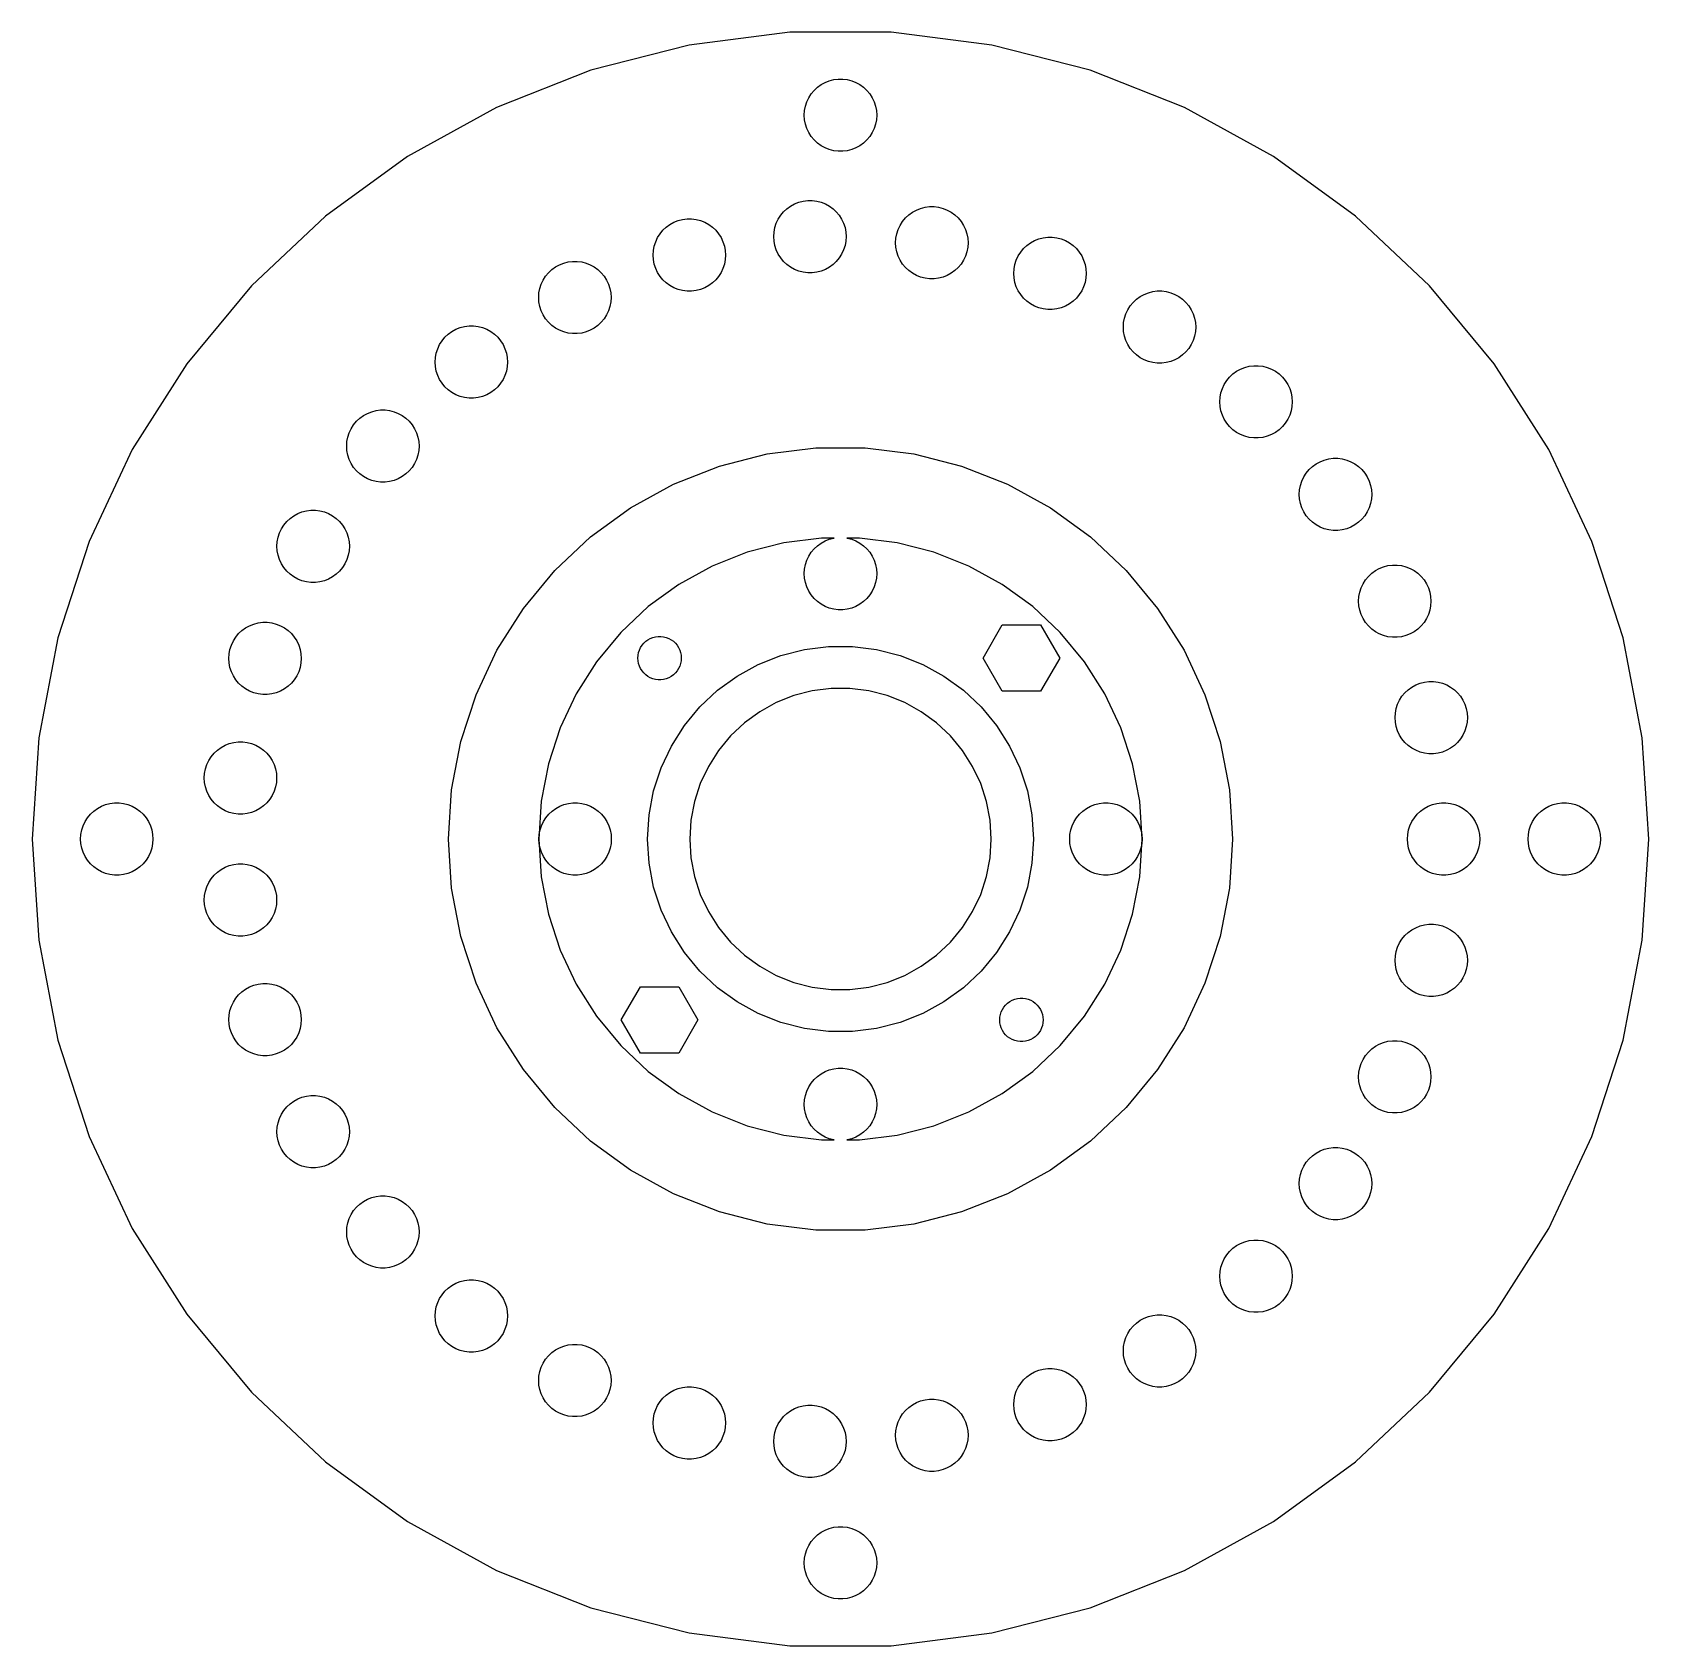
# Model space of a CAD drawing. Header units: metres. Extents: x -67 to 67, y -67 to 67.
import ezdxf

# ---------------------------------------------------------------- set-up
doc = ezdxf.new("R2010")
doc.units = ezdxf.units.M

msp = doc.modelspace()

# ---------------------------------------------------------------- linework, layer by layer
for p, q in [((-12.5545, 65.8132), (-20.7041, 63.7208)), ((-4.20695, 66.8678), (-12.5545, 65.8132)), ((4.20695, 66.8678), (-4.20695, 66.8678)), ((12.5545, 65.8132), (4.20695, 66.8678)), ((20.7041, 63.7208), (12.5545, 65.8132)), ((-20.7041, 63.7208), (-28.5272, 60.6234)), ((-0.562134, 62.9469), (-0.18837, 62.9941)), ((-0.18837, 62.9941), (0.18837, 62.9941)), ((0.18837, 62.9941), (0.562134, 62.9469)), ((28.5272, 60.6234), (20.7041, 63.7208)), ((-2.62891, 61.4453), (-2.42705, 61.7634)), ((-2.42705, 61.7634), (-2.1869, 62.0536)), ((-2.1869, 62.0536), (-1.91226, 62.3115)), ((-1.91226, 62.3115), (-1.60747, 62.533)), ((-1.60747, 62.533), (-1.27733, 62.7145)), ((-1.27733, 62.7145), (-0.927048, 62.8532)), ((-0.927048, 62.8532), (-0.562134, 62.9469)), ((0.562134, 62.9469), (0.927048, 62.8532)), ((0.927048, 62.8532), (1.27733, 62.7145)), ((1.27733, 62.7145), (1.60747, 62.533)), ((1.60747, 62.533), (1.91226, 62.3115)), ((1.91226, 62.3115), (2.1869, 62.0536)), ((2.1869, 62.0536), (2.42705, 61.7634)), ((2.42705, 61.7634), (2.62891, 61.4453)), ((-28.5272, 60.6234), (-35.9004, 56.57)), ((-3, 60), (-2.97633, 60.376)), ((-2.97633, 60.376), (-2.90575, 60.7461)), ((-2.90575, 60.7461), (-2.78932, 61.1044)), ((-2.78932, 61.1044), (-2.62891, 61.4453)), ((2.62891, 61.4453), (2.78932, 61.1044)), ((2.78932, 61.1044), (2.90575, 60.7461)), ((2.90575, 60.7461), (2.97633, 60.376)), ((2.97633, 60.376), (3, 60)), ((35.9004, 56.57), (28.5272, 60.6234)), ((-2.97633, 59.624), (-3, 60)), ((-2.90575, 59.2539), (-2.97633, 59.624)), ((-2.78932, 58.8956), (-2.90575, 59.2539)), ((2.90575, 59.2539), (2.78932, 58.8956)), ((2.97633, 59.624), (2.90575, 59.2539)), ((3, 60), (2.97633, 59.624)), ((-2.62891, 58.5547), (-2.78932, 58.8956)), ((-2.42705, 58.2366), (-2.62891, 58.5547)), ((-2.1869, 57.9464), (-2.42705, 58.2366)), ((-1.91226, 57.6885), (-2.1869, 57.9464)), ((-1.60747, 57.467), (-1.91226, 57.6885)), ((1.91226, 57.6885), (1.60747, 57.467)), ((2.1869, 57.9464), (1.91226, 57.6885)), ((2.42705, 58.2366), (2.1869, 57.9464)), ((2.62891, 58.5547), (2.42705, 58.2366)), ((2.78932, 58.8956), (2.62891, 58.5547)), ((-35.9004, 56.57), (-42.7074, 51.6244)), ((-1.27733, 57.2855), (-1.60747, 57.467)), ((-0.927048, 57.1468), (-1.27733, 57.2855)), ((-0.562134, 57.0531), (-0.927048, 57.1468)), ((-0.18837, 57.0059), (-0.562134, 57.0531)), ((0.18837, 57.0059), (-0.18837, 57.0059)), ((0.562134, 57.0531), (0.18837, 57.0059)), ((0.927048, 57.1468), (0.562134, 57.0531)), ((1.27733, 57.2855), (0.927048, 57.1468)), ((1.60747, 57.467), (1.27733, 57.2855)), ((42.7074, 51.6244), (35.9004, 56.57)), ((-4.44472, 52.2474), (-4.13994, 52.4688)), ((-4.13994, 52.4688), (-3.80978, 52.6503)), ((-3.80978, 52.6503), (-3.4595, 52.789)), ((-3.4595, 52.789), (-3.09459, 52.8827)), ((-3.09459, 52.8827), (-2.72083, 52.9299)), ((-2.72083, 52.9299), (-2.34409, 52.9299)), ((-2.34409, 52.9299), (-1.97031, 52.8827)), ((-1.97031, 52.8827), (-1.60539, 52.789)), ((-1.60539, 52.789), (-1.25511, 52.6503)), ((-1.25511, 52.6503), (-0.924973, 52.4688)), ((-0.924973, 52.4688), (-0.620178, 52.2474)), ((6.29404, 52.1379), (6.64433, 52.2766)), ((6.64433, 52.2766), (7.00923, 52.3703)), ((7.00923, 52.3703), (7.38301, 52.4175)), ((7.38301, 52.4175), (7.75975, 52.4175)), ((7.75975, 52.4175), (8.13353, 52.3703)), ((8.13353, 52.3703), (8.49843, 52.2766)), ((8.49843, 52.2766), (8.84872, 52.1379)), ((-42.7074, 51.6244), (-48.8409, 45.8647)), ((-14.4449, 50.7154), (-14.1401, 50.9368)), ((-14.1401, 50.9368), (-13.81, 51.1183)), ((-13.81, 51.1183), (-13.4597, 51.257)), ((-13.4597, 51.257), (-13.0948, 51.3507)), ((-13.0948, 51.3507), (-12.721, 51.3979)), ((-12.721, 51.3979), (-12.3443, 51.3979)), ((-12.3443, 51.3979), (-11.9705, 51.3507)), ((-11.9705, 51.3507), (-11.6056, 51.257)), ((-11.6056, 51.257), (-11.2553, 51.1183)), ((-11.2553, 51.1183), (-10.9251, 50.9368)), ((-10.9251, 50.9368), (-10.6203, 50.7154)), ((-5.4382, 50.6819), (-5.32178, 51.0402)), ((-5.32178, 51.0402), (-5.16138, 51.3811)), ((-5.16138, 51.3811), (-4.9595, 51.6992)), ((-4.9595, 51.6992), (-4.71936, 51.9895)), ((-4.71936, 51.9895), (-4.44472, 52.2474)), ((-0.620178, 52.2474), (-0.345551, 51.9895)), ((-0.345551, 51.9895), (-0.105392, 51.6992)), ((-0.105392, 51.6992), (0.096451, 51.3811)), ((0.096451, 51.3811), (0.256866, 51.0402)), ((0.256866, 51.0402), (0.373291, 50.6819)), ((4.94246, 50.8687), (5.14433, 51.1868)), ((5.14433, 51.1868), (5.38448, 51.4771)), ((5.38448, 51.4771), (5.6591, 51.735)), ((5.6591, 51.735), (5.9639, 51.9564)), ((5.9639, 51.9564), (6.29404, 52.1379)), ((8.84872, 52.1379), (9.17886, 51.9564)), ((9.17886, 51.9564), (9.48366, 51.735)), ((9.48366, 51.735), (9.75829, 51.4771)), ((9.75829, 51.4771), (9.99843, 51.1868)), ((9.99843, 51.1868), (10.2003, 50.8687)), ((48.8409, 45.8647), (42.7074, 51.6244)), ((-15.3219, 49.5082), (-15.1615, 49.8491)), ((-15.1615, 49.8491), (-14.9597, 50.1672)), ((-14.9597, 50.1672), (-14.7195, 50.4575)), ((-14.7195, 50.4575), (-14.4449, 50.7154)), ((-10.6203, 50.7154), (-10.3457, 50.4575)), ((-10.3457, 50.4575), (-10.1056, 50.1672)), ((-10.1056, 50.1672), (-9.9037, 49.8491)), ((-9.9037, 49.8491), (-9.74329, 49.5082)), ((-5.53246, 49.9358), (-5.50879, 50.3118)), ((-5.50879, 49.5598), (-5.53246, 49.9358)), ((-5.50879, 50.3118), (-5.4382, 50.6819)), ((0.373291, 50.6819), (0.443878, 50.3118)), ((0.443878, 50.3118), (0.467529, 49.9358)), ((0.467529, 49.9358), (0.443878, 49.5598)), ((4.57138, 49.4234), (4.59503, 49.7994)), ((4.59503, 49.7994), (4.66563, 50.1695)), ((4.66563, 50.1695), (4.78206, 50.5278)), ((4.78206, 50.5278), (4.94246, 50.8687)), ((10.2003, 50.8687), (10.3607, 50.5278)), ((10.3607, 50.5278), (10.4771, 50.1695)), ((10.4771, 50.1695), (10.5477, 49.7994)), ((10.5477, 49.7994), (10.5714, 49.4234)), ((15.7578, 49.4206), (16.0879, 49.6021)), ((16.0879, 49.6021), (16.4382, 49.7408)), ((16.4382, 49.7408), (16.8031, 49.8345)), ((16.8031, 49.8345), (17.1769, 49.8817)), ((17.1769, 49.8817), (17.5536, 49.8817)), ((17.5536, 49.8817), (17.9274, 49.8345)), ((17.9274, 49.8345), (18.2923, 49.7408)), ((18.2923, 49.7408), (18.6426, 49.6021)), ((18.6426, 49.6021), (18.9727, 49.4206)), ((-15.5326, 48.4039), (-15.509, 48.7798)), ((-15.509, 48.0278), (-15.5326, 48.4039)), ((-15.509, 48.7798), (-15.4384, 49.1499)), ((-15.4384, 49.1499), (-15.3219, 49.5082)), ((-9.74329, 49.5082), (-9.62688, 49.1499)), ((-9.62688, 49.1499), (-9.55627, 48.7798)), ((-9.55627, 48.7798), (-9.53262, 48.4039)), ((-9.53262, 48.4039), (-9.55627, 48.0278)), ((-5.4382, 49.1897), (-5.50879, 49.5598)), ((-5.32178, 48.8315), (-5.4382, 49.1897)), ((-5.16138, 48.4906), (-5.32178, 48.8315)), ((-4.9595, 48.1725), (-5.16138, 48.4906)), ((0.096451, 48.4906), (-0.105392, 48.1725)), ((0.256866, 48.8315), (0.096451, 48.4906)), ((0.373291, 49.1897), (0.256866, 48.8315)), ((0.443878, 49.5598), (0.373291, 49.1897)), ((4.59503, 49.0474), (4.57138, 49.4234)), ((4.66563, 48.6773), (4.59503, 49.0474)), ((4.78206, 48.319), (4.66563, 48.6773)), ((4.94246, 47.9781), (4.78206, 48.319)), ((10.3607, 48.319), (10.2003, 47.9781)), ((10.4771, 48.6773), (10.3607, 48.319)), ((10.5477, 49.0474), (10.4771, 48.6773)), ((10.5714, 49.4234), (10.5477, 49.0474)), ((14.5759, 47.992), (14.7363, 48.3329)), ((14.7363, 48.3329), (14.9382, 48.651)), ((14.9382, 48.651), (15.1783, 48.9412)), ((15.1783, 48.9412), (15.453, 49.1991)), ((15.453, 49.1991), (15.7578, 49.4206)), ((18.9727, 49.4206), (19.2775, 49.1991)), ((19.2775, 49.1991), (19.5522, 48.9412)), ((19.5522, 48.9412), (19.7923, 48.651)), ((19.7923, 48.651), (19.9942, 48.3329)), ((19.9942, 48.3329), (20.1546, 47.992)), ((-24.4467, 46.6536), (-24.2066, 46.9439)), ((-24.2066, 46.9439), (-23.932, 47.2018)), ((-23.932, 47.2018), (-23.6272, 47.4232)), ((-23.6272, 47.4232), (-23.297, 47.6047)), ((-23.297, 47.6047), (-22.9467, 47.7434)), ((-22.9467, 47.7434), (-22.5818, 47.8371)), ((-22.5818, 47.8371), (-22.2081, 47.8843)), ((-22.2081, 47.8843), (-21.8313, 47.8843)), ((-21.8313, 47.8843), (-21.4576, 47.8371)), ((-21.4576, 47.8371), (-21.0927, 47.7434)), ((-21.0927, 47.7434), (-20.7424, 47.6047)), ((-20.7424, 47.6047), (-20.4122, 47.4232)), ((-20.4122, 47.4232), (-20.1074, 47.2018)), ((-20.1074, 47.2018), (-19.8328, 46.9439)), ((-19.8328, 46.9439), (-19.5927, 46.6536)), ((-15.4384, 47.6578), (-15.509, 48.0278)), ((-15.3219, 47.2995), (-15.4384, 47.6578)), ((-15.1615, 46.9586), (-15.3219, 47.2995)), ((-14.9597, 46.6405), (-15.1615, 46.9586)), ((-9.9037, 46.9586), (-10.1056, 46.6405)), ((-9.74329, 47.2995), (-9.9037, 46.9586)), ((-9.62688, 47.6578), (-9.74329, 47.2995)), ((-9.55627, 48.0278), (-9.62688, 47.6578)), ((-4.71936, 47.8822), (-4.9595, 48.1725)), ((-4.44472, 47.6243), (-4.71936, 47.8822)), ((-4.13994, 47.4028), (-4.44472, 47.6243)), ((-3.80978, 47.2213), (-4.13994, 47.4028)), ((-3.4595, 47.0827), (-3.80978, 47.2213)), ((-3.09459, 46.989), (-3.4595, 47.0827)), ((-2.72083, 46.9417), (-3.09459, 46.989)), ((-2.34409, 46.9417), (-2.72083, 46.9417)), ((-1.97031, 46.989), (-2.34409, 46.9417)), ((-1.60539, 47.0827), (-1.97031, 46.989)), ((-1.25511, 47.2213), (-1.60539, 47.0827)), ((-0.924973, 47.4028), (-1.25511, 47.2213)), ((-0.620178, 47.6243), (-0.924973, 47.4028)), ((-0.345551, 47.8822), (-0.620178, 47.6243)), ((-0.105392, 48.1725), (-0.345551, 47.8822)), ((5.14433, 47.66), (4.94246, 47.9781)), ((5.38448, 47.3698), (5.14433, 47.66)), ((5.6591, 47.1119), (5.38448, 47.3698)), ((5.9639, 46.8904), (5.6591, 47.1119)), ((9.48366, 47.1119), (9.17886, 46.8904)), ((9.75829, 47.3698), (9.48366, 47.1119)), ((9.99843, 47.66), (9.75829, 47.3698)), ((10.2003, 47.9781), (9.99843, 47.66)), ((14.3652, 46.8876), (14.3889, 47.2636)), ((14.3889, 47.2636), (14.4595, 47.6337)), ((14.4595, 47.6337), (14.5759, 47.992)), ((20.1546, 47.992), (20.271, 47.6337)), ((20.271, 47.6337), (20.3416, 47.2636)), ((20.3416, 47.2636), (20.3652, 46.8876)), ((-48.8409, 45.8647), (-54.2041, 39.3816)), ((-24.996, 45.2662), (-24.9254, 45.6363)), ((-24.9254, 45.6363), (-24.809, 45.9946)), ((-24.809, 45.9946), (-24.6486, 46.3355)), ((-24.6486, 46.3355), (-24.4467, 46.6536)), ((-19.5927, 46.6536), (-19.3908, 46.3355)), ((-19.3908, 46.3355), (-19.2304, 45.9946)), ((-19.2304, 45.9946), (-19.114, 45.6363)), ((-19.114, 45.6363), (-19.0434, 45.2662)), ((-14.7195, 46.3502), (-14.9597, 46.6405)), ((-14.4449, 46.0923), (-14.7195, 46.3502)), ((-14.1401, 45.8709), (-14.4449, 46.0923)), ((-13.81, 45.6894), (-14.1401, 45.8709)), ((-13.4597, 45.5507), (-13.81, 45.6894)), ((-11.2553, 45.6894), (-11.6056, 45.5507)), ((-10.9251, 45.8709), (-11.2553, 45.6894)), ((-10.6203, 46.0923), (-10.9251, 45.8709)), ((-10.3457, 46.3502), (-10.6203, 46.0923)), ((-10.1056, 46.6405), (-10.3457, 46.3502)), ((6.29404, 46.7089), (5.9639, 46.8904)), ((6.64433, 46.5702), (6.29404, 46.7089)), ((7.00923, 46.4765), (6.64433, 46.5702)), ((7.38301, 46.4293), (7.00923, 46.4765)), ((7.75975, 46.4293), (7.38301, 46.4293)), ((8.13353, 46.4765), (7.75975, 46.4293)), ((8.49843, 46.5702), (8.13353, 46.4765)), ((8.84872, 46.7089), (8.49843, 46.5702)), ((9.17886, 46.8904), (8.84872, 46.7089)), ((14.3889, 46.5116), (14.3652, 46.8876)), ((14.4595, 46.1415), (14.3889, 46.5116)), ((14.5759, 45.7832), (14.4595, 46.1415)), ((14.7363, 45.4423), (14.5759, 45.7832)), ((20.1546, 45.7832), (19.9942, 45.4423)), ((20.271, 46.1415), (20.1546, 45.7832)), ((20.3416, 46.5116), (20.271, 46.1415)), ((20.3652, 46.8876), (20.3416, 46.5116)), ((54.2041, 39.3816), (48.8409, 45.8647)), ((-25.0197, 44.8902), (-24.996, 45.2662)), ((-24.996, 44.5142), (-25.0197, 44.8902)), ((-24.9254, 44.1441), (-24.996, 44.5142)), ((-19.0434, 44.5142), (-19.114, 44.1441)), ((-19.0434, 45.2662), (-19.0197, 44.8902)), ((-19.0197, 44.8902), (-19.0434, 44.5142)), ((-13.0948, 45.457), (-13.4597, 45.5507)), ((-12.721, 45.4098), (-13.0948, 45.457)), ((-12.3443, 45.4098), (-12.721, 45.4098)), ((-11.9705, 45.457), (-12.3443, 45.4098)), ((-11.6056, 45.5507), (-11.9705, 45.457)), ((14.9382, 45.1243), (14.7363, 45.4423)), ((15.1783, 44.834), (14.9382, 45.1243)), ((15.453, 44.5761), (15.1783, 44.834)), ((15.7578, 44.3546), (15.453, 44.5761)), ((16.0879, 44.1731), (15.7578, 44.3546)), ((18.9727, 44.3546), (18.6426, 44.1731)), ((19.2775, 44.5761), (18.9727, 44.3546)), ((19.5522, 44.834), (19.2775, 44.5761)), ((19.7923, 45.1243), (19.5522, 44.834)), ((19.9942, 45.4423), (19.7923, 45.1243)), ((24.0211, 44.1956), (24.2613, 44.4859)), ((24.2613, 44.4859), (24.5359, 44.7437)), ((24.5359, 44.7437), (24.8407, 44.9652)), ((24.8407, 44.9652), (25.1709, 45.1467)), ((25.1709, 45.1467), (25.5211, 45.2854)), ((25.5211, 45.2854), (25.886, 45.3791)), ((25.886, 45.3791), (26.2598, 45.4263)), ((26.2598, 45.4263), (26.6366, 45.4263)), ((26.6366, 45.4263), (27.0103, 45.3791)), ((27.0103, 45.3791), (27.3752, 45.2854)), ((27.3752, 45.2854), (27.7255, 45.1467)), ((27.7255, 45.1467), (28.0557, 44.9652)), ((28.0557, 44.9652), (28.3605, 44.7437)), ((28.3605, 44.7437), (28.6351, 44.4859)), ((28.6351, 44.4859), (28.8752, 44.1956)), ((-24.809, 43.7858), (-24.9254, 44.1441)), ((-24.6486, 43.445), (-24.809, 43.7858)), ((-24.4467, 43.1269), (-24.6486, 43.445)), ((-24.2066, 42.8366), (-24.4467, 43.1269)), ((-19.5927, 43.1269), (-19.8328, 42.8366)), ((-19.3908, 43.445), (-19.5927, 43.1269)), ((-19.2304, 43.7858), (-19.3908, 43.445)), ((-19.114, 44.1441), (-19.2304, 43.7858)), ((16.4382, 44.0344), (16.0879, 44.1731)), ((16.8031, 43.9407), (16.4382, 44.0344)), ((17.1769, 43.8935), (16.8031, 43.9407)), ((17.5536, 43.8935), (17.1769, 43.8935)), ((17.9274, 43.9407), (17.5536, 43.8935)), ((18.2923, 44.0344), (17.9274, 43.9407)), ((18.6426, 44.1731), (18.2923, 44.0344)), ((23.4718, 42.8082), (23.5424, 43.1783)), ((23.5424, 43.1783), (23.6589, 43.5366)), ((23.6589, 43.5366), (23.8193, 43.8775)), ((23.8193, 43.8775), (24.0211, 44.1956)), ((28.8752, 44.1956), (29.0771, 43.8775)), ((29.0771, 43.8775), (29.2375, 43.5366)), ((29.2375, 43.5366), (29.3539, 43.1783)), ((29.3539, 43.1783), (29.4245, 42.8082)), ((-33.0323, 41.3021), (-32.7922, 41.5924)), ((-32.7922, 41.5924), (-32.5176, 41.8503)), ((-32.5176, 41.8503), (-32.2128, 42.0718)), ((-32.2128, 42.0718), (-31.8826, 42.2533)), ((-31.8826, 42.2533), (-31.5323, 42.392)), ((-31.5323, 42.392), (-31.1674, 42.4856)), ((-31.1674, 42.4856), (-30.7937, 42.5329)), ((-30.7937, 42.5329), (-30.4169, 42.5329)), ((-30.4169, 42.5329), (-30.0432, 42.4856)), ((-30.0432, 42.4856), (-29.6782, 42.392)), ((-29.6782, 42.392), (-29.328, 42.2533)), ((-29.328, 42.2533), (-28.9978, 42.0718)), ((-28.9978, 42.0718), (-28.693, 41.8503)), ((-28.693, 41.8503), (-28.4184, 41.5924)), ((-28.4184, 41.5924), (-28.1782, 41.3021)), ((-23.932, 42.5787), (-24.2066, 42.8366)), ((-23.6272, 42.3572), (-23.932, 42.5787)), ((-23.297, 42.1757), (-23.6272, 42.3572)), ((-22.9467, 42.037), (-23.297, 42.1757)), ((-22.5818, 41.9434), (-22.9467, 42.037)), ((-22.2081, 41.8961), (-22.5818, 41.9434)), ((-21.8313, 41.8961), (-22.2081, 41.8961)), ((-21.4576, 41.9434), (-21.8313, 41.8961)), ((-21.0927, 42.037), (-21.4576, 41.9434)), ((-20.7424, 42.1757), (-21.0927, 42.037)), ((-20.4122, 42.3572), (-20.7424, 42.1757)), ((-20.1074, 42.5787), (-20.4122, 42.3572)), ((-19.8328, 42.8366), (-20.1074, 42.5787)), ((23.4482, 42.4322), (23.4718, 42.8082)), ((23.4718, 42.0562), (23.4482, 42.4322)), ((23.5424, 41.6861), (23.4718, 42.0562)), ((23.6589, 41.3278), (23.5424, 41.6861)), ((29.3539, 41.6861), (29.2375, 41.3278)), ((29.4245, 42.0562), (29.3539, 41.6861)), ((29.4245, 42.8082), (29.4482, 42.4322)), ((29.4482, 42.4322), (29.4245, 42.0562)), ((-33.5816, 39.9148), (-33.511, 40.2849)), ((-33.511, 40.2849), (-33.3946, 40.6432)), ((-33.3946, 40.6432), (-33.2342, 40.984)), ((-33.2342, 40.984), (-33.0323, 41.3021)), ((-28.1782, 41.3021), (-27.9764, 40.984)), ((-27.9764, 40.984), (-27.816, 40.6432)), ((-27.816, 40.6432), (-27.6995, 40.2849)), ((-27.6995, 40.2849), (-27.629, 39.9148)), ((23.8193, 40.987), (23.6589, 41.3278)), ((24.0211, 40.6689), (23.8193, 40.987)), ((24.2613, 40.3786), (24.0211, 40.6689)), ((24.5359, 40.1207), (24.2613, 40.3786)), ((28.6351, 40.3786), (28.3605, 40.1207)), ((28.8752, 40.6689), (28.6351, 40.3786)), ((29.0771, 40.987), (28.8752, 40.6689)), ((29.2375, 41.3278), (29.0771, 40.987)), ((-54.2041, 39.3816), (-58.7125, 32.2775)), ((-33.6053, 39.5388), (-33.5816, 39.9148)), ((-33.5816, 39.1628), (-33.6053, 39.5388)), ((-33.511, 38.7927), (-33.5816, 39.1628)), ((-27.629, 39.1628), (-27.6995, 38.7927)), ((-27.629, 39.9148), (-27.6053, 39.5388)), ((-27.6053, 39.5388), (-27.629, 39.1628)), ((24.8407, 39.8992), (24.5359, 40.1207)), ((25.1709, 39.7177), (24.8407, 39.8992)), ((25.5211, 39.579), (25.1709, 39.7177)), ((25.886, 39.4854), (25.5211, 39.579)), ((26.2598, 39.4381), (25.886, 39.4854)), ((26.6366, 39.4381), (26.2598, 39.4381)), ((27.0103, 39.4854), (26.6366, 39.4381)), ((27.3752, 39.579), (27.0103, 39.4854)), ((27.7255, 39.7177), (27.3752, 39.579)), ((28.0557, 39.8992), (27.7255, 39.7177)), ((28.3605, 40.1207), (28.0557, 39.8992)), ((32.8409, 38.7726), (33.171, 38.9541)), ((33.171, 38.9541), (33.5213, 39.0928)), ((33.5213, 39.0928), (33.8862, 39.1865)), ((33.8862, 39.1865), (34.26, 39.2337)), ((34.26, 39.2337), (34.6367, 39.2337)), ((34.6367, 39.2337), (35.0105, 39.1865)), ((35.0105, 39.1865), (35.3754, 39.0928)), ((35.3754, 39.0928), (35.7257, 38.9541)), ((35.7257, 38.9541), (36.0558, 38.7726)), ((58.7125, 32.2775), (54.2041, 39.3816)), ((-33.3946, 38.4344), (-33.511, 38.7927)), ((-33.2342, 38.0935), (-33.3946, 38.4344)), ((-33.0323, 37.7754), (-33.2342, 38.0935)), ((-32.7922, 37.4851), (-33.0323, 37.7754)), ((-28.1782, 37.7754), (-28.4184, 37.4851)), ((-27.9764, 38.0935), (-28.1782, 37.7754)), ((-27.816, 38.4344), (-27.9764, 38.0935)), ((-27.6995, 38.7927), (-27.816, 38.4344)), ((31.659, 37.344), (31.8194, 37.6849)), ((31.8194, 37.6849), (32.0213, 38.003)), ((32.0213, 38.003), (32.2614, 38.2933)), ((32.2614, 38.2933), (32.5361, 38.5512)), ((32.5361, 38.5512), (32.8409, 38.7726)), ((36.0558, 38.7726), (36.3606, 38.5512)), ((36.3606, 38.5512), (36.6352, 38.2933)), ((36.6352, 38.2933), (36.8754, 38.003)), ((36.8754, 38.003), (37.0773, 37.6849)), ((37.0773, 37.6849), (37.2377, 37.344)), ((-32.5176, 37.2272), (-32.7922, 37.4851)), ((-32.2128, 37.0058), (-32.5176, 37.2272)), ((-31.8826, 36.8243), (-32.2128, 37.0058)), ((-31.5323, 36.6856), (-31.8826, 36.8243)), ((-31.1674, 36.5919), (-31.5323, 36.6856)), ((-30.7937, 36.5447), (-31.1674, 36.5919)), ((-30.4169, 36.5447), (-30.7937, 36.5447)), ((-30.0432, 36.5919), (-30.4169, 36.5447)), ((-29.6782, 36.6856), (-30.0432, 36.5919)), ((-29.328, 36.8243), (-29.6782, 36.6856)), ((-28.9978, 37.0058), (-29.328, 36.8243)), ((-28.693, 37.2272), (-28.9978, 37.0058)), ((-28.4184, 37.4851), (-28.693, 37.2272)), ((31.4483, 36.2396), (31.472, 36.6156)), ((31.472, 35.8636), (31.4483, 36.2396)), ((31.472, 36.6156), (31.5426, 36.9857)), ((31.5426, 36.9857), (31.659, 37.344)), ((37.2377, 37.344), (37.3541, 36.9857)), ((37.3541, 36.9857), (37.4247, 36.6156)), ((37.4247, 36.6156), (37.4483, 36.2396)), ((37.4483, 36.2396), (37.4247, 35.8636)), ((-40.1248, 34.6223), (-39.8502, 34.8802)), ((-39.8502, 34.8802), (-39.5454, 35.1016)), ((-39.5454, 35.1016), (-39.2152, 35.2831)), ((-39.2152, 35.2831), (-38.8649, 35.4218)), ((-38.8649, 35.4218), (-38.5, 35.5155)), ((-38.5, 35.5155), (-38.1263, 35.5627)), ((-38.1263, 35.5627), (-37.7495, 35.5627)), ((-37.7495, 35.5627), (-37.3758, 35.5155)), ((-37.3758, 35.5155), (-37.0108, 35.4218)), ((-37.0108, 35.4218), (-36.6606, 35.2831)), ((-36.6606, 35.2831), (-36.3304, 35.1016)), ((-36.3304, 35.1016), (-36.0256, 34.8802)), ((-36.0256, 34.8802), (-35.751, 34.6223)), ((31.5426, 35.4936), (31.472, 35.8636)), ((31.659, 35.1353), (31.5426, 35.4936)), ((31.8194, 34.7944), (31.659, 35.1353)), ((37.2377, 35.1353), (37.0773, 34.7944)), ((37.3541, 35.4936), (37.2377, 35.1353)), ((37.4247, 35.8636), (37.3541, 35.4936)), ((-40.8436, 33.3147), (-40.7272, 33.673)), ((-40.7272, 33.673), (-40.5668, 34.0139)), ((-40.5668, 34.0139), (-40.3649, 34.332)), ((-40.3649, 34.332), (-40.1248, 34.6223)), ((-35.751, 34.6223), (-35.5108, 34.332)), ((-35.5108, 34.332), (-35.309, 34.0139)), ((-35.309, 34.0139), (-35.1486, 33.673)), ((-35.1486, 33.673), (-35.0322, 33.3147)), ((32.0213, 34.4763), (31.8194, 34.7944)), ((32.2614, 34.186), (32.0213, 34.4763)), ((32.5361, 33.9281), (32.2614, 34.186)), ((32.8409, 33.7066), (32.5361, 33.9281)), ((33.171, 33.5251), (32.8409, 33.7066)), ((33.5213, 33.3865), (33.171, 33.5251)), ((35.7257, 33.5251), (35.3754, 33.3865)), ((36.0558, 33.7066), (35.7257, 33.5251)), ((36.3606, 33.9281), (36.0558, 33.7066)), ((36.6352, 34.186), (36.3606, 33.9281)), ((36.8754, 34.4763), (36.6352, 34.186)), ((37.0773, 34.7944), (36.8754, 34.4763)), ((-58.7125, 32.2775), (-62.295, 24.6643)), ((-40.9379, 32.5686), (-40.9142, 32.9446)), ((-40.9142, 32.1926), (-40.9379, 32.5686)), ((-40.9142, 32.9446), (-40.8436, 33.3147)), ((-40.8436, 31.8225), (-40.9142, 32.1926)), ((-35.0322, 33.3147), (-34.9616, 32.9446)), ((-34.9616, 32.1926), (-35.0322, 31.8225)), ((-34.9616, 32.9446), (-34.9379, 32.5686)), ((-34.9379, 32.5686), (-34.9616, 32.1926)), ((-6.08989, 31.9243), (-2.04068, 32.4359)), ((-2.04068, 32.4359), (2.04068, 32.4359)), ((2.04068, 32.4359), (6.08989, 31.9243)), ((33.8862, 33.2928), (33.5213, 33.3865)), ((34.26, 33.2456), (33.8862, 33.2928)), ((34.6367, 33.2456), (34.26, 33.2456)), ((35.0105, 33.2928), (34.6367, 33.2456)), ((35.3754, 33.3865), (35.0105, 33.2928)), ((62.295, 24.6643), (58.7125, 32.2775)), ((-40.7272, 31.4642), (-40.8436, 31.8225)), ((-40.5668, 31.1234), (-40.7272, 31.4642)), ((-40.3649, 30.8053), (-40.5668, 31.1234)), ((-35.309, 31.1234), (-35.5108, 30.8053)), ((-35.1486, 31.4642), (-35.309, 31.1234)), ((-35.0322, 31.8225), (-35.1486, 31.4642)), ((-13.8378, 29.4069), (-10.043, 30.9093)), ((-10.043, 30.9093), (-6.08989, 31.9243)), ((6.08989, 31.9243), (10.043, 30.9093)), ((10.043, 30.9093), (13.8378, 29.4069)), ((38.8513, 30.6171), (39.1259, 30.8749)), ((39.1259, 30.8749), (39.4307, 31.0964)), ((39.4307, 31.0964), (39.7608, 31.2779)), ((39.7608, 31.2779), (40.1111, 31.4166)), ((40.1111, 31.4166), (40.476, 31.5103)), ((40.476, 31.5103), (40.8498, 31.5575)), ((40.8498, 31.5575), (41.2265, 31.5575)), ((41.2265, 31.5575), (41.6003, 31.5103)), ((41.6003, 31.5103), (41.9652, 31.4166)), ((41.9652, 31.4166), (42.3155, 31.2779)), ((42.3155, 31.2779), (42.6456, 31.0964)), ((42.6456, 31.0964), (42.9504, 30.8749)), ((42.9504, 30.8749), (43.2251, 30.6171)), ((-40.1248, 30.515), (-40.3649, 30.8053)), ((-39.8502, 30.2571), (-40.1248, 30.515)), ((-39.5454, 30.0356), (-39.8502, 30.2571)), ((-39.2152, 29.8541), (-39.5454, 30.0356)), ((-38.8649, 29.7155), (-39.2152, 29.8541)), ((-38.5, 29.6217), (-38.8649, 29.7155)), ((-38.1263, 29.5745), (-38.5, 29.6217)), ((-37.7495, 29.5745), (-38.1263, 29.5745)), ((-37.3758, 29.6217), (-37.7495, 29.5745)), ((-37.0108, 29.7155), (-37.3758, 29.6217)), ((-36.6606, 29.8541), (-37.0108, 29.7155)), ((-36.3304, 30.0356), (-36.6606, 29.8541)), ((-36.0256, 30.2571), (-36.3304, 30.0356)), ((-35.751, 30.515), (-36.0256, 30.2571)), ((-35.5108, 30.8053), (-35.751, 30.515)), ((38.1324, 29.3095), (38.2488, 29.6678)), ((38.2488, 29.6678), (38.4092, 30.0087)), ((38.4092, 30.0087), (38.6111, 30.3268)), ((38.6111, 30.3268), (38.8513, 30.6171)), ((43.2251, 30.6171), (43.4652, 30.3268)), ((43.4652, 30.3268), (43.6671, 30.0087)), ((43.6671, 30.0087), (43.8275, 29.6678)), ((43.8275, 29.6678), (43.9439, 29.3095)), ((-17.4144, 27.4406), (-13.8378, 29.4069)), ((13.8378, 29.4069), (17.4144, 27.4406)), ((38.0382, 28.5634), (38.0618, 28.9394)), ((38.0618, 28.1874), (38.0382, 28.5634)), ((38.0618, 28.9394), (38.1324, 29.3095)), ((38.1324, 27.8173), (38.0618, 28.1874)), ((43.9439, 29.3095), (44.0145, 28.9394)), ((44.0145, 28.1874), (43.9439, 27.8173)), ((44.0145, 28.9394), (44.0382, 28.5634)), ((44.0382, 28.5634), (44.0145, 28.1874)), ((-45.3248, 26.7981), (-44.9947, 26.9796)), ((-44.9947, 26.9796), (-44.6444, 27.1183)), ((-44.6444, 27.1183), (-44.2795, 27.212)), ((-44.2795, 27.212), (-43.9057, 27.2592)), ((-43.9057, 27.2592), (-43.5289, 27.2592)), ((-43.5289, 27.2592), (-43.1552, 27.212)), ((-43.1552, 27.212), (-42.7903, 27.1183)), ((-42.7903, 27.1183), (-42.44, 26.9796)), ((-42.44, 26.9796), (-42.1098, 26.7981)), ((-20.7163, 25.0417), (-17.4144, 27.4406)), ((17.4144, 27.4406), (20.7163, 25.0417)), ((38.2488, 27.459), (38.1324, 27.8173)), ((38.4092, 27.1181), (38.2488, 27.459)), ((38.6111, 26.8), (38.4092, 27.1181)), ((38.8513, 26.5098), (38.6111, 26.8)), ((43.4652, 26.8), (43.2251, 26.5098)), ((43.6671, 27.1181), (43.4652, 26.8)), ((43.8275, 27.459), (43.6671, 27.1181)), ((43.9439, 27.8173), (43.8275, 27.459)), ((-46.5067, 25.3695), (-46.3463, 25.7104)), ((-46.3463, 25.7104), (-46.1444, 26.0284)), ((-46.1444, 26.0284), (-45.9042, 26.3187)), ((-45.9042, 26.3187), (-45.6296, 26.5766)), ((-45.6296, 26.5766), (-45.3248, 26.7981)), ((-42.1098, 26.7981), (-41.8051, 26.5766)), ((-41.8051, 26.5766), (-41.5304, 26.3187)), ((-41.5304, 26.3187), (-41.2903, 26.0284)), ((-41.2903, 26.0284), (-41.0884, 25.7104)), ((-41.0884, 25.7104), (-40.928, 25.3695)), ((39.1259, 26.2519), (38.8513, 26.5098)), ((39.4307, 26.0304), (39.1259, 26.2519)), ((39.7608, 25.8489), (39.4307, 26.0304)), ((40.1111, 25.7102), (39.7608, 25.8489)), ((40.476, 25.6165), (40.1111, 25.7102)), ((40.8498, 25.5693), (40.476, 25.6165)), ((41.2265, 25.5693), (40.8498, 25.5693)), ((41.6003, 25.6165), (41.2265, 25.5693)), ((41.9652, 25.7102), (41.6003, 25.6165)), ((42.3155, 25.8489), (41.9652, 25.7102)), ((42.6456, 26.0304), (42.3155, 25.8489)), ((42.9504, 26.2519), (42.6456, 26.0304)), ((43.2251, 26.5098), (42.9504, 26.2519)), ((-62.295, 24.6643), (-64.8951, 16.6622)), ((-46.7173, 24.2651), (-46.6937, 24.6411)), ((-46.6937, 23.8891), (-46.7173, 24.2651)), ((-46.6937, 24.6411), (-46.6231, 25.0112)), ((-46.6231, 25.0112), (-46.5067, 25.3695)), ((-40.928, 25.3695), (-40.8116, 25.0112)), ((-40.8116, 25.0112), (-40.741, 24.6411)), ((-40.741, 24.6411), (-40.7173, 24.2651)), ((-40.7173, 24.2651), (-40.741, 23.8891)), ((-23.6915, 22.2478), (-20.7163, 25.0417)), ((-4.68452, 24.5572), (-7.72542, 23.7764)), ((-1.56975, 24.9507), (-4.68452, 24.5572)), ((-2.1869, 24.0536), (-1.91226, 24.3115)), ((-1.91226, 24.3115), (-1.60747, 24.533)), ((-1.60747, 24.533), (-1.27733, 24.7145)), ((-0.532013, 24.9507), (-1.56975, 24.9507)), ((-1.27733, 24.7145), (-0.927048, 24.8532)), ((-0.927048, 24.8532), (-0.562134, 24.9469)), ((-0.562134, 24.9469), (-0.532013, 24.9507)), ((1.56975, 24.9507), (0.532013, 24.9507)), ((0.532013, 24.9507), (0.562134, 24.9469)), ((0.562134, 24.9469), (0.927048, 24.8532)), ((0.927048, 24.8532), (1.27733, 24.7145)), ((1.27733, 24.7145), (1.60747, 24.533)), ((4.68452, 24.5572), (1.56975, 24.9507)), ((1.60747, 24.533), (1.91226, 24.3115)), ((1.91226, 24.3115), (2.1869, 24.0536)), ((7.72542, 23.7764), (4.68452, 24.5572)), ((20.7163, 25.0417), (23.6915, 22.2478)), ((64.8951, 16.6622), (62.295, 24.6643)), ((-46.6231, 23.519), (-46.6937, 23.8891)), ((-46.5067, 23.1607), (-46.6231, 23.519)), ((-46.3463, 22.8198), (-46.5067, 23.1607)), ((-46.1444, 22.5017), (-46.3463, 22.8198)), ((-41.0884, 22.8198), (-41.2903, 22.5017)), ((-40.928, 23.1607), (-41.0884, 22.8198)), ((-40.8116, 23.519), (-40.928, 23.1607)), ((-40.741, 23.8891), (-40.8116, 23.519)), ((-7.72542, 23.7764), (-10.6445, 22.6207)), ((-2.90575, 22.7461), (-2.78932, 23.1044)), ((-2.78932, 23.1044), (-2.62891, 23.4453)), ((-2.62891, 23.4453), (-2.42705, 23.7634)), ((-2.42705, 23.7634), (-2.1869, 24.0536)), ((2.1869, 24.0536), (2.42705, 23.7634)), ((2.42705, 23.7634), (2.62891, 23.4453)), ((2.62891, 23.4453), (2.78932, 23.1044)), ((2.78932, 23.1044), (2.90575, 22.7461)), ((10.6445, 22.6207), (7.72542, 23.7764)), ((-45.9042, 22.2115), (-46.1444, 22.5017)), ((-45.6296, 21.9536), (-45.9042, 22.2115)), ((-45.3248, 21.7321), (-45.6296, 21.9536)), ((-44.9947, 21.5506), (-45.3248, 21.7321)), ((-44.6444, 21.4119), (-44.9947, 21.5506)), ((-42.44, 21.5506), (-42.7903, 21.4119)), ((-42.1098, 21.7321), (-42.44, 21.5506)), ((-41.8051, 21.9536), (-42.1098, 21.7321)), ((-41.5304, 22.2115), (-41.8051, 21.9536)), ((-41.2903, 22.5017), (-41.5304, 22.2115)), ((-26.293, 19.103), (-23.6915, 22.2478)), ((-10.6445, 22.6207), (-13.3957, 21.1082)), ((-3, 22), (-2.97633, 22.376)), ((-2.97633, 21.624), (-3, 22)), ((-2.97633, 22.376), (-2.90575, 22.7461)), ((-2.90575, 21.2539), (-2.97633, 21.624)), ((2.90575, 22.7461), (2.97633, 22.376)), ((2.97633, 21.624), (2.90575, 21.2539)), ((2.97633, 22.376), (3, 22)), ((3, 22), (2.97633, 21.624)), ((13.3957, 21.1082), (10.6445, 22.6207)), ((23.6915, 22.2478), (26.293, 19.103)), ((43.319, 21.163), (43.5208, 21.4811)), ((43.5208, 21.4811), (43.761, 21.7714)), ((43.761, 21.7714), (44.0356, 22.0293)), ((44.0356, 22.0293), (44.3404, 22.2508)), ((44.3404, 22.2508), (44.6705, 22.4323)), ((44.6705, 22.4323), (45.0208, 22.571)), ((45.0208, 22.571), (45.3857, 22.6646)), ((45.3857, 22.6646), (45.7595, 22.7119)), ((45.7595, 22.7119), (46.1363, 22.7119)), ((46.1363, 22.7119), (46.51, 22.6646)), ((46.51, 22.6646), (46.8749, 22.571)), ((46.8749, 22.571), (47.2252, 22.4323)), ((47.2252, 22.4323), (47.5554, 22.2508)), ((47.5554, 22.2508), (47.8602, 22.0293)), ((47.8602, 22.0293), (48.1348, 21.7714)), ((48.1348, 21.7714), (48.3749, 21.4811)), ((48.3749, 21.4811), (48.5768, 21.163)), ((-44.2795, 21.3182), (-44.6444, 21.4119)), ((-43.9057, 21.271), (-44.2795, 21.3182)), ((-43.5289, 21.271), (-43.9057, 21.271)), ((-43.1552, 21.3182), (-43.5289, 21.271)), ((-42.7903, 21.4119), (-43.1552, 21.3182)), ((-13.3957, 21.1082), (-15.9356, 19.2628)), ((-2.78932, 20.8956), (-2.90575, 21.2539)), ((-2.62891, 20.5547), (-2.78932, 20.8956)), ((-2.42705, 20.2366), (-2.62891, 20.5547)), ((-2.1869, 19.9464), (-2.42705, 20.2366)), ((2.42705, 20.2366), (2.1869, 19.9464)), ((2.62891, 20.5547), (2.42705, 20.2366)), ((2.78932, 20.8956), (2.62891, 20.5547)), ((2.90575, 21.2539), (2.78932, 20.8956)), ((15.9356, 19.2628), (13.3957, 21.1082)), ((42.9715, 20.0938), (43.0421, 20.4639)), ((43.0421, 20.4639), (43.1586, 20.8222)), ((43.1586, 20.8222), (43.319, 21.163)), ((48.5768, 21.163), (48.7372, 20.8222)), ((48.7372, 20.8222), (48.8536, 20.4639)), ((48.8536, 20.4639), (48.9242, 20.0938)), ((-28.48, 15.657), (-26.293, 19.103)), ((-15.9356, 19.2628), (-18.2242, 17.1137)), ((-1.91226, 19.6884), (-2.1869, 19.9464)), ((-1.60747, 19.467), (-1.91226, 19.6884)), ((-1.27733, 19.2855), (-1.60747, 19.467)), ((-0.927048, 19.1468), (-1.27733, 19.2855)), ((-0.562134, 19.0531), (-0.927048, 19.1468)), ((-0.18837, 19.0059), (-0.562134, 19.0531)), ((0.18837, 19.0059), (-0.18837, 19.0059)), ((0.562134, 19.0531), (0.18837, 19.0059)), ((0.927048, 19.1468), (0.562134, 19.0531)), ((1.27733, 19.2855), (0.927048, 19.1468)), ((1.60747, 19.467), (1.27733, 19.2855)), ((1.91226, 19.6884), (1.60747, 19.467)), ((2.1869, 19.9464), (1.91226, 19.6884)), ((18.2242, 17.1137), (15.9356, 19.2628)), ((26.293, 19.103), (28.48, 15.657)), ((42.9479, 19.7178), (42.9715, 20.0938)), ((42.9715, 19.3418), (42.9479, 19.7178)), ((43.0421, 18.9717), (42.9715, 19.3418)), ((43.1586, 18.6134), (43.0421, 18.9717)), ((48.8536, 18.9717), (48.7372, 18.6134)), ((48.9242, 19.3418), (48.8536, 18.9717)), ((48.9242, 20.0938), (48.9479, 19.7178)), ((48.9479, 19.7178), (48.9242, 19.3418)), ((-49.6192, 17.2797), (-49.3144, 17.5011)), ((-49.3144, 17.5011), (-48.9843, 17.6826)), ((-48.9843, 17.6826), (-48.634, 17.8213)), ((-48.634, 17.8213), (-48.2691, 17.915)), ((-48.2691, 17.915), (-47.8953, 17.9622)), ((-47.8953, 17.9622), (-47.5186, 17.9622)), ((-47.5186, 17.9622), (-47.1448, 17.915)), ((-47.1448, 17.915), (-46.7799, 17.8213)), ((-46.7799, 17.8213), (-46.4296, 17.6826)), ((-46.4296, 17.6826), (-46.0995, 17.5011)), ((-46.0995, 17.5011), (-45.7947, 17.2797)), ((11.8265, 15), (13.4133, 17.7483)), ((13.4133, 17.7483), (16.5867, 17.7483)), ((16.5867, 17.7483), (18.1735, 15)), ((43.319, 18.2725), (43.1586, 18.6134)), ((43.5208, 17.9544), (43.319, 18.2725)), ((43.761, 17.6641), (43.5208, 17.9544)), ((44.0356, 17.4062), (43.761, 17.6641)), ((48.1348, 17.6641), (47.8602, 17.4062)), ((48.3749, 17.9544), (48.1348, 17.6641)), ((48.5768, 18.2725), (48.3749, 17.9544)), ((48.7372, 18.6134), (48.5768, 18.2725)), ((-64.8951, 16.6622), (-66.4717, 8.39732)), ((-50.4963, 16.0725), (-50.3359, 16.4134)), ((-50.3359, 16.4134), (-50.134, 16.7315)), ((-50.134, 16.7315), (-49.8939, 17.0218)), ((-49.8939, 17.0218), (-49.6192, 17.2797)), ((-45.7947, 17.2797), (-45.5201, 17.0218)), ((-45.5201, 17.0218), (-45.2799, 16.7315)), ((-45.2799, 16.7315), (-45.078, 16.4134)), ((-45.078, 16.4134), (-44.9176, 16.0725)), ((-18.2242, 17.1137), (-20.2254, 14.6946)), ((-16.4562, 16.058), (-16.3121, 16.2322)), ((-16.3121, 16.2322), (-16.1474, 16.3869)), ((-16.1474, 16.3869), (-15.9645, 16.5198)), ((-15.9645, 16.5198), (-15.7664, 16.6287)), ((-15.7664, 16.6287), (-15.5562, 16.7119)), ((-15.5562, 16.7119), (-15.3373, 16.7681)), ((-15.3373, 16.7681), (-15.113, 16.7964)), ((-15.113, 16.7964), (-14.887, 16.7964)), ((-14.887, 16.7964), (-14.6627, 16.7681)), ((-14.6627, 16.7681), (-14.4438, 16.7119)), ((-14.4438, 16.7119), (-14.2336, 16.6287)), ((-14.2336, 16.6287), (-14.0355, 16.5198)), ((-14.0355, 16.5198), (-13.8526, 16.3869)), ((-13.8526, 16.3869), (-13.6879, 16.2322)), ((-13.6879, 16.2322), (-13.5438, 16.058)), ((20.2254, 14.6946), (18.2242, 17.1137)), ((44.3404, 17.1848), (44.0356, 17.4062)), ((44.6705, 17.0033), (44.3404, 17.1848)), ((45.0208, 16.8646), (44.6705, 17.0033)), ((45.3857, 16.7709), (45.0208, 16.8646)), ((45.7595, 16.7237), (45.3857, 16.7709)), ((46.1363, 16.7237), (45.7595, 16.7237)), ((46.51, 16.7709), (46.1363, 16.7237)), ((46.8749, 16.8646), (46.51, 16.7709)), ((47.2252, 17.0033), (46.8749, 16.8646)), ((47.5554, 17.1848), (47.2252, 17.0033)), ((47.8602, 17.4062), (47.5554, 17.1848)), ((66.4717, 8.39732), (64.8951, 16.6622)), ((-50.707, 14.9682), (-50.6833, 15.3441)), ((-50.6833, 14.5921), (-50.707, 14.9682)), ((-50.6833, 15.3441), (-50.6127, 15.7142)), ((-50.6127, 15.7142), (-50.4963, 16.0725)), ((-44.9176, 16.0725), (-44.8012, 15.7142)), ((-44.8012, 15.7142), (-44.7306, 15.3441)), ((-44.7306, 15.3441), (-44.707, 14.9682)), ((-44.707, 14.9682), (-44.7306, 14.5921)), ((-30.2177, 11.964), (-28.48, 15.657)), ((-16.8, 15), (-16.7858, 15.2256)), ((-16.7858, 14.7744), (-16.8, 15)), ((-16.7858, 15.2256), (-16.7434, 15.4476)), ((-16.7434, 14.5524), (-16.7858, 14.7744)), ((-16.7434, 15.4476), (-16.6736, 15.6626)), ((-16.6736, 15.6626), (-16.5773, 15.8671)), ((-16.5773, 15.8671), (-16.4562, 16.058)), ((-13.5438, 16.058), (-13.4226, 15.8671)), ((-13.4226, 15.8671), (-13.3264, 15.6626)), ((-13.3264, 15.6626), (-13.2565, 15.4476)), ((-13.2565, 15.4476), (-13.2142, 15.2256)), ((-13.2142, 14.7744), (-13.2565, 14.5524)), ((-13.2142, 15.2256), (-13.2, 15)), ((-13.2, 15), (-13.2142, 14.7744)), ((-6.81245, 14.4772), (-4.94426, 15.2169)), ((-4.94426, 15.2169), (-2.99809, 15.7166)), ((-2.99809, 15.7166), (-1.00464, 15.9684)), ((-1.00464, 15.9684), (1.00464, 15.9684)), ((1.00464, 15.9684), (2.99809, 15.7166)), ((2.99809, 15.7166), (4.94426, 15.2169)), ((4.94426, 15.2169), (6.81245, 14.4772)), ((13.4133, 12.2517), (11.8265, 15)), ((18.1735, 15), (16.5867, 12.2517)), ((28.48, 15.657), (30.2177, 11.964)), ((-50.6127, 14.2221), (-50.6833, 14.5921)), ((-50.4963, 13.8638), (-50.6127, 14.2221)), ((-50.3359, 13.5229), (-50.4963, 13.8638)), ((-50.134, 13.2048), (-50.3359, 13.5229)), ((-45.078, 13.5229), (-45.2799, 13.2048)), ((-44.9176, 13.8638), (-45.078, 13.5229)), ((-44.8012, 14.2221), (-44.9176, 13.8638)), ((-44.7306, 14.5921), (-44.8012, 14.2221)), ((-20.2254, 14.6946), (-21.9077, 12.0438)), ((-16.6736, 14.3374), (-16.7434, 14.5524)), ((-16.5773, 14.1328), (-16.6736, 14.3374)), ((-16.4562, 13.942), (-16.5773, 14.1328)), ((-16.3121, 13.7678), (-16.4562, 13.942)), ((-16.1474, 13.6131), (-16.3121, 13.7678)), ((-15.9645, 13.4802), (-16.1474, 13.6131)), ((-15.7664, 13.3713), (-15.9645, 13.4802)), ((-14.0355, 13.4802), (-14.2336, 13.3713)), ((-13.8526, 13.6131), (-14.0355, 13.4802)), ((-13.6879, 13.7678), (-13.8526, 13.6131)), ((-13.5438, 13.942), (-13.6879, 13.7678)), ((-13.4226, 14.1328), (-13.5438, 13.942)), ((-13.3264, 14.3374), (-13.4226, 14.1328)), ((-13.2565, 14.5524), (-13.3264, 14.3374)), ((-10.1988, 12.3282), (-8.57323, 13.5092)), ((-8.57323, 13.5092), (-6.81245, 14.4772)), ((6.81245, 14.4772), (8.57323, 13.5092)), ((8.57323, 13.5092), (10.1988, 12.3282)), ((21.9077, 12.0438), (20.2254, 14.6946)), ((-49.8939, 12.9145), (-50.134, 13.2048)), ((-49.6192, 12.6566), (-49.8939, 12.9145)), ((-49.3144, 12.4352), (-49.6192, 12.6566)), ((-48.9843, 12.2537), (-49.3144, 12.4352)), ((-48.634, 12.115), (-48.9843, 12.2537)), ((-48.2691, 12.0213), (-48.634, 12.115)), ((-46.7799, 12.115), (-47.1448, 12.0213)), ((-46.4296, 12.2537), (-46.7799, 12.115)), ((-46.0995, 12.4352), (-46.4296, 12.2537)), ((-45.7947, 12.6566), (-46.0995, 12.4352)), ((-45.5201, 12.9145), (-45.7947, 12.6566)), ((-45.2799, 13.2048), (-45.5201, 12.9145)), ((-15.5562, 13.2881), (-15.7664, 13.3713)), ((-15.3373, 13.2319), (-15.5562, 13.2881)), ((-15.113, 13.2036), (-15.3373, 13.2319)), ((-14.887, 13.2036), (-15.113, 13.2036)), ((-14.6627, 13.2319), (-14.887, 13.2036)), ((-14.4438, 13.2881), (-14.6627, 13.2319)), ((-14.2336, 13.3713), (-14.4438, 13.2881)), ((-11.6635, 10.9527), (-10.1988, 12.3282)), ((-2.34225, 12.2786), (-3.8627, 11.8882)), ((-0.784866, 12.4753), (-2.34225, 12.2786)), ((0.784866, 12.4753), (-0.784866, 12.4753)), ((2.34225, 12.2786), (0.784866, 12.4753)), ((3.8627, 11.8882), (2.34225, 12.2786)), ((10.1988, 12.3282), (11.6635, 10.9527)), ((16.5867, 12.2517), (13.4133, 12.2517)), ((46.5494, 11.8283), (46.7896, 12.1186)), ((46.7896, 12.1186), (47.0642, 12.3765)), ((47.0642, 12.3765), (47.369, 12.5979)), ((47.369, 12.5979), (47.6992, 12.7794)), ((47.6992, 12.7794), (48.0494, 12.9181)), ((48.0494, 12.9181), (48.4144, 13.0118)), ((48.4144, 13.0118), (48.7881, 13.059)), ((48.7881, 13.059), (49.1649, 13.059)), ((49.1649, 13.059), (49.5386, 13.0118)), ((49.5386, 13.0118), (49.9035, 12.9181)), ((49.9035, 12.9181), (50.2538, 12.7794)), ((50.2538, 12.7794), (50.584, 12.5979)), ((50.584, 12.5979), (50.8888, 12.3765)), ((50.8888, 12.3765), (51.1634, 12.1186)), ((51.1634, 12.1186), (51.4035, 11.8283)), ((-47.8953, 11.9741), (-48.2691, 12.0213)), ((-47.5186, 11.9741), (-47.8953, 11.9741)), ((-47.1448, 12.0213), (-47.5186, 11.9741)), ((-31.4789, 8.08241), (-30.2177, 11.964)), ((-21.9077, 12.0438), (-23.2444, 9.20311)), ((-12.9443, 9.40456), (-11.6635, 10.9527)), ((-5.32224, 11.3103), (-6.69783, 10.5541)), ((-3.8627, 11.8882), (-5.32224, 11.3103)), ((5.32224, 11.3103), (3.8627, 11.8882)), ((6.69783, 10.5541), (5.32224, 11.3103)), ((11.6635, 10.9527), (12.9443, 9.40456)), ((23.2444, 9.20311), (21.9077, 12.0438)), ((30.2177, 11.964), (31.4789, 8.08241)), ((46.0002, 10.4409), (46.0707, 10.811)), ((46.0707, 10.811), (46.1872, 11.1693)), ((46.1872, 11.1693), (46.3476, 11.5102)), ((46.3476, 11.5102), (46.5494, 11.8283)), ((51.4035, 11.8283), (51.6054, 11.5102)), ((51.6054, 11.5102), (51.7658, 11.1693)), ((51.7658, 11.1693), (51.8822, 10.811)), ((51.8822, 10.811), (51.9528, 10.4409)), ((-14.0209, 7.70805), (-12.9443, 9.40456)), ((-7.96779, 9.63141), (-9.11211, 8.55682)), ((-6.69783, 10.5541), (-7.96779, 9.63141)), ((7.96779, 9.63141), (6.69783, 10.5541)), ((9.11211, 8.55682), (7.96779, 9.63141)), ((12.9443, 9.40456), (14.0209, 7.70805)), ((45.9765, 10.0649), (46.0002, 10.4409)), ((46.0002, 9.68892), (45.9765, 10.0649)), ((46.0707, 9.31885), (46.0002, 9.68892)), ((51.9528, 9.68892), (51.8822, 9.31885)), ((51.9528, 10.4409), (51.9765, 10.0649)), ((51.9765, 10.0649), (51.9528, 9.68892)), ((-66.4717, 8.39732), (-67, 0)), ((-50.3056, 8.00526), (-49.9318, 8.05249)), ((-49.9318, 8.05249), (-49.5551, 8.05249)), ((-49.5551, 8.05249), (-49.1813, 8.00526)), ((-32.2437, 4.07332), (-31.4789, 8.08241)), ((-23.2444, 9.20311), (-24.2146, 6.21724)), ((-9.11211, 8.55682), (-10.1127, 7.34731)), ((10.1127, 7.34731), (9.11211, 8.55682)), ((24.2146, 6.21724), (23.2444, 9.20311)), ((31.4789, 8.08241), (32.2437, 4.07332)), ((46.1872, 8.96054), (46.0707, 9.31885)), ((46.3476, 8.61966), (46.1872, 8.96054)), ((46.5494, 8.30156), (46.3476, 8.61966)), ((46.7896, 8.01128), (46.5494, 8.30156)), ((51.4035, 8.30156), (51.1634, 8.01128)), ((51.6054, 8.61966), (51.4035, 8.30156)), ((51.7658, 8.96054), (51.6054, 8.61966)), ((51.8822, 9.31885), (51.7658, 8.96054)), ((67, 0), (66.4717, 8.39732)), ((-52.3724, 6.50366), (-52.1705, 6.82176)), ((-52.1705, 6.82176), (-51.9304, 7.11205)), ((-51.9304, 7.11205), (-51.6557, 7.36995)), ((-51.6557, 7.36995), (-51.3509, 7.59138)), ((-51.3509, 7.59138), (-51.0208, 7.77289)), ((-51.0208, 7.77289), (-50.6705, 7.91158)), ((-50.6705, 7.91158), (-50.3056, 8.00526)), ((-49.1813, 8.00526), (-48.8164, 7.91158)), ((-48.8164, 7.91158), (-48.4661, 7.77289)), ((-48.4661, 7.77289), (-48.136, 7.59138)), ((-48.136, 7.59138), (-47.8312, 7.36995)), ((-47.8312, 7.36995), (-47.5565, 7.11205)), ((-47.5565, 7.11205), (-47.3164, 6.82176)), ((-47.3164, 6.82176), (-47.1145, 6.50366)), ((-14.8764, 5.88998), (-14.0209, 7.70805)), ((-10.1127, 7.34731), (-10.9538, 6.02191)), ((10.9538, 6.02191), (10.1127, 7.34731)), ((14.0209, 7.70805), (14.8764, 5.88998)), ((47.0642, 7.75337), (46.7896, 8.01128)), ((47.369, 7.53194), (47.0642, 7.75337)), ((47.6992, 7.35043), (47.369, 7.53194)), ((48.0494, 7.21175), (47.6992, 7.35043)), ((48.4144, 7.11806), (48.0494, 7.21175)), ((48.7881, 7.07083), (48.4144, 7.11806)), ((49.1649, 7.07083), (48.7881, 7.07083)), ((49.5386, 7.11806), (49.1649, 7.07083)), ((49.9035, 7.21175), (49.5386, 7.11806)), ((50.2538, 7.35043), (49.9035, 7.21175)), ((50.584, 7.53194), (50.2538, 7.35043)), ((50.8888, 7.75337), (50.584, 7.53194)), ((51.1634, 8.01128), (50.8888, 7.75337)), ((-52.7435, 5.05841), (-52.7198, 5.4344)), ((-52.7198, 5.4344), (-52.6492, 5.80447)), ((-52.6492, 5.80447), (-52.5328, 6.16278)), ((-52.5328, 6.16278), (-52.3724, 6.50366)), ((-47.1145, 6.50366), (-46.9541, 6.16278)), ((-46.9541, 6.16278), (-46.8377, 5.80447)), ((-46.8377, 5.80447), (-46.7671, 5.4344)), ((-46.7671, 5.4344), (-46.7435, 5.05841)), ((-24.2146, 6.21724), (-24.8029, 3.13332)), ((-15.4973, 3.97903), (-14.8764, 5.88998)), ((-10.9538, 6.02191), (-11.6222, 4.60155)), ((11.6222, 4.60155), (10.9538, 6.02191)), ((14.8764, 5.88998), (15.4973, 3.97903)), ((24.8029, 3.13332), (24.2146, 6.21724)), ((-52.7198, 4.6824), (-52.7435, 5.05841)), ((-52.6492, 4.31233), (-52.7198, 4.6824)), ((-52.5328, 3.95404), (-52.6492, 4.31233)), ((-46.8377, 4.31233), (-46.9541, 3.95404)), ((-46.7671, 4.6824), (-46.8377, 4.31233)), ((-46.7435, 5.05841), (-46.7671, 4.6824)), ((-32.5, 0), (-32.2437, 4.07332)), ((-11.6222, 4.60155), (-12.1073, 3.10861)), ((12.1073, 3.10861), (11.6222, 4.60155)), ((32.2437, 4.07332), (32.5, 0)), ((-61.6075, 2.53297), (-61.2773, 2.71448)), ((-61.2773, 2.71448), (-60.927, 2.85316)), ((-60.927, 2.85316), (-60.5621, 2.94685)), ((-60.5621, 2.94685), (-60.1884, 2.99408)), ((-60.1884, 2.99408), (-59.8116, 2.99408)), ((-59.8116, 2.99408), (-59.4379, 2.94685)), ((-59.4379, 2.94685), (-59.0729, 2.85316)), ((-59.0729, 2.85316), (-58.7227, 2.71448)), ((-58.7227, 2.71448), (-58.3925, 2.53297)), ((-52.3724, 3.61314), (-52.5328, 3.95404)), ((-52.1705, 3.29506), (-52.3724, 3.61314)), ((-51.9304, 3.00476), (-52.1705, 3.29506)), ((-51.6557, 2.74687), (-51.9304, 3.00476)), ((-51.3509, 2.52542), (-51.6557, 2.74687)), ((-47.8312, 2.74687), (-48.136, 2.52542)), ((-47.5565, 3.00476), (-47.8312, 2.74687)), ((-47.3164, 3.29506), (-47.5565, 3.00476)), ((-47.1145, 3.61314), (-47.3164, 3.29506)), ((-46.9541, 3.95404), (-47.1145, 3.61314)), ((-24.8029, 3.13332), (-25, 0)), ((-23.6075, 2.53297), (-23.2773, 2.71448)), ((-23.2773, 2.71448), (-22.927, 2.85316)), ((-22.927, 2.85316), (-22.5621, 2.94685)), ((-22.5621, 2.94685), (-22.1884, 2.99408)), ((-22.1884, 2.99408), (-21.8116, 2.99408)), ((-21.8116, 2.99408), (-21.4379, 2.94685)), ((-21.4379, 2.94685), (-21.0729, 2.85316)), ((-21.0729, 2.85316), (-20.7227, 2.71448)), ((-20.7227, 2.71448), (-20.3925, 2.53297)), ((-15.8738, 2.00533), (-15.4973, 3.97903)), ((-12.1073, 3.10861), (-12.4014, 1.56665)), ((12.4014, 1.56665), (12.1073, 3.10861)), ((15.4973, 3.97903), (15.8738, 2.00533)), ((20.3925, 2.53297), (20.7227, 2.71448)), ((20.7227, 2.71448), (21.0729, 2.85316)), ((21.0729, 2.85316), (21.4379, 2.94685)), ((21.4379, 2.94685), (21.8116, 2.99408)), ((21.8116, 2.99408), (22.1884, 2.99408)), ((22.1884, 2.99408), (22.5621, 2.94685)), ((22.5621, 2.94685), (22.927, 2.85316)), ((22.927, 2.85316), (23.2773, 2.71448)), ((23.2773, 2.71448), (23.6075, 2.53297)), ((25, 0), (24.8029, 3.13332)), ((48.3925, 2.53297), (48.7227, 2.71448)), ((48.7227, 2.71448), (49.0729, 2.85316)), ((49.0729, 2.85316), (49.4379, 2.94685)), ((49.4379, 2.94685), (49.8116, 2.99408)), ((49.8116, 2.99408), (50.1884, 2.99408)), ((50.1884, 2.99408), (50.5621, 2.94685)), ((50.5621, 2.94685), (50.927, 2.85316)), ((50.927, 2.85316), (51.2773, 2.71448)), ((51.2773, 2.71448), (51.6075, 2.53297)), ((58.3925, 2.53297), (58.7227, 2.71448)), ((58.7227, 2.71448), (59.0729, 2.85316)), ((59.0729, 2.85316), (59.4379, 2.94685)), ((59.4379, 2.94685), (59.8116, 2.99408)), ((59.8116, 2.99408), (60.1884, 2.99408)), ((60.1884, 2.99408), (60.5621, 2.94685)), ((60.5621, 2.94685), (60.927, 2.85316)), ((60.927, 2.85316), (61.2773, 2.71448)), ((61.2773, 2.71448), (61.6075, 2.53297)), ((-62.7893, 1.10437), (-62.6289, 1.44525)), ((-62.6289, 1.44525), (-62.427, 1.76335)), ((-62.427, 1.76335), (-62.1869, 2.05363)), ((-62.1869, 2.05363), (-61.9123, 2.31154)), ((-61.9123, 2.31154), (-61.6075, 2.53297)), ((-58.3925, 2.53297), (-58.0877, 2.31154)), ((-58.0877, 2.31154), (-57.8131, 2.05363)), ((-57.8131, 2.05363), (-57.5729, 1.76335)), ((-57.5729, 1.76335), (-57.3711, 1.44525)), ((-57.3711, 1.44525), (-57.2107, 1.10437)), ((-51.0208, 2.34393), (-51.3509, 2.52542)), ((-50.6705, 2.20525), (-51.0208, 2.34393)), ((-50.3056, 2.11154), (-50.6705, 2.20525)), ((-49.9318, 2.06433), (-50.3056, 2.11154)), ((-49.5551, 2.06433), (-49.9318, 2.06433)), ((-49.1813, 2.11154), (-49.5551, 2.06433)), ((-48.8164, 2.20525), (-49.1813, 2.11154)), ((-48.4661, 2.34393), (-48.8164, 2.20525)), ((-48.136, 2.52542), (-48.4661, 2.34393)), ((-24.7893, 1.10437), (-24.6289, 1.44525)), ((-24.6289, 1.44525), (-24.427, 1.76335)), ((-24.427, 1.76335), (-24.1869, 2.05363)), ((-24.1869, 2.05363), (-23.9123, 2.31154)), ((-23.9123, 2.31154), (-23.6075, 2.53297)), ((-20.3925, 2.53297), (-20.0877, 2.31154)), ((-20.0877, 2.31154), (-19.8131, 2.05363)), ((-19.8131, 2.05363), (-19.5729, 1.76335)), ((-19.5729, 1.76335), (-19.3711, 1.44525)), ((-19.3711, 1.44525), (-19.2107, 1.10437)), ((-16, 0), (-15.8738, 2.00533)), ((-12.4014, 1.56665), (-12.5, 0)), ((12.5, 0), (12.4014, 1.56665)), ((15.8738, 2.00533), (16, 0)), ((19.2107, 1.10437), (19.3711, 1.44525)), ((19.3711, 1.44525), (19.5729, 1.76335)), ((19.5729, 1.76335), (19.8131, 2.05363)), ((19.8131, 2.05363), (20.0877, 2.31154)), ((20.0877, 2.31154), (20.3925, 2.53297)), ((23.6075, 2.53297), (23.9123, 2.31154)), ((23.9123, 2.31154), (24.1869, 2.05363)), ((24.1869, 2.05363), (24.427, 1.76335)), ((24.427, 1.76335), (24.6289, 1.44525)), ((24.6289, 1.44525), (24.7893, 1.10437)), ((47.2107, 1.10437), (47.3711, 1.44525)), ((47.3711, 1.44525), (47.5729, 1.76335)), ((47.5729, 1.76335), (47.8131, 2.05363)), ((47.8131, 2.05363), (48.0877, 2.31154)), ((48.0877, 2.31154), (48.3925, 2.53297)), ((51.6075, 2.53297), (51.9123, 2.31154)), ((51.9123, 2.31154), (52.1869, 2.05363)), ((52.1869, 2.05363), (52.427, 1.76335)), ((52.427, 1.76335), (52.6289, 1.44525)), ((52.6289, 1.44525), (52.7893, 1.10437)), ((57.2107, 1.10437), (57.3711, 1.44525)), ((57.3711, 1.44525), (57.5729, 1.76335)), ((57.5729, 1.76335), (57.8131, 2.05363)), ((57.8131, 2.05363), (58.0877, 2.31154)), ((58.0877, 2.31154), (58.3925, 2.53297)), ((61.6075, 2.53297), (61.9123, 2.31154)), ((61.9123, 2.31154), (62.1869, 2.05363)), ((62.1869, 2.05363), (62.427, 1.76335)), ((62.427, 1.76335), (62.6289, 1.44525)), ((62.6289, 1.44525), (62.7893, 1.10437)), ((-67, 0), (-66.4717, -8.39732)), ((-63, 0), (-62.9763, 0.375992)), ((-62.9763, -0.375992), (-63, 0)), ((-62.9763, 0.375992), (-62.9057, 0.746063)), ((-62.9057, 0.746063), (-62.7893, 1.10437)), ((-57.2107, 1.10437), (-57.0942, 0.746063)), ((-57.0942, 0.746063), (-57.0237, 0.375992)), ((-57.0237, 0.375992), (-57, 0)), ((-57, 0), (-57.0237, -0.375992)), ((-32.2437, -4.07332), (-32.5, 0)), ((-25, 0), (-24.9763, 0.375992)), ((-25, 0), (-24.8029, -3.13332)), ((-24.9763, -0.375992), (-25, 0)), ((-24.9763, 0.375992), (-24.9057, 0.746063)), ((-24.9057, 0.746063), (-24.7893, 1.10437)), ((-19.2107, 1.10437), (-19.0942, 0.746063)), ((-19.0942, 0.746063), (-19.0237, 0.375992)), ((-19.0237, 0.375992), (-19, 0)), ((-19, 0), (-19.0237, -0.375992)), ((-15.8738, -2.00533), (-16, 0)), ((-12.5, 0), (-12.4014, -1.56665)), ((12.4014, -1.56665), (12.5, 0)), ((16, 0), (15.8738, -2.00533)), ((19, 0), (19.0237, 0.375992)), ((19.0237, -0.375992), (19, 0)), ((19.0237, 0.375992), (19.0942, 0.746063)), ((19.0942, 0.746063), (19.2107, 1.10437)), ((24.7893, 1.10437), (24.9057, 0.746063)), ((24.8029, -3.13332), (25, 0)), ((24.9057, 0.746063), (24.9763, 0.375992)), ((24.9763, 0.375992), (25, 0)), ((25, 0), (24.9763, -0.375992)), ((32.5, 0), (32.2437, -4.07332)), ((47, 0), (47.0237, 0.375992)), ((47.0237, -0.375992), (47, 0)), ((47.0237, 0.375992), (47.0942, 0.746063)), ((47.0942, 0.746063), (47.2107, 1.10437)), ((52.7893, 1.10437), (52.9057, 0.746063)), ((52.9057, 0.746063), (52.9763, 0.375992)), ((52.9763, 0.375992), (53, 0)), ((53, 0), (52.9763, -0.375992)), ((57, 0), (57.0237, 0.375992)), ((57.0237, -0.375992), (57, 0)), ((57.0237, 0.375992), (57.0942, 0.746063)), ((57.0942, 0.746063), (57.2107, 1.10437)), ((62.7893, 1.10437), (62.9057, 0.746063)), ((62.9057, 0.746063), (62.9763, 0.375992)), ((62.9763, 0.375992), (63, 0)), ((63, 0), (62.9763, -0.375992)), ((66.4717, -8.39732), (67, 0)), ((-62.9057, -0.746063), (-62.9763, -0.375992)), ((-62.7893, -1.10437), (-62.9057, -0.746063)), ((-62.6289, -1.44525), (-62.7893, -1.10437)), ((-57.2107, -1.10437), (-57.3711, -1.44525)), ((-57.0942, -0.746063), (-57.2107, -1.10437)), ((-57.0237, -0.375992), (-57.0942, -0.746063)), ((-24.9057, -0.746063), (-24.9763, -0.375992)), ((-24.7893, -1.10437), (-24.9057, -0.746063)), ((-24.6289, -1.44525), (-24.7893, -1.10437)), ((-19.2107, -1.10437), (-19.3711, -1.44525)), ((-19.0942, -0.746063), (-19.2107, -1.10437)), ((-19.0237, -0.375992), (-19.0942, -0.746063)), ((19.0942, -0.746063), (19.0237, -0.375992)), ((19.2107, -1.10437), (19.0942, -0.746063)), ((19.3711, -1.44525), (19.2107, -1.10437)), ((24.7893, -1.10437), (24.6289, -1.44525)), ((24.9057, -0.746063), (24.7893, -1.10437)), ((24.9763, -0.375992), (24.9057, -0.746063)), ((47.0942, -0.746063), (47.0237, -0.375992)), ((47.2107, -1.10437), (47.0942, -0.746063)), ((47.3711, -1.44525), (47.2107, -1.10437)), ((52.7893, -1.10437), (52.6289, -1.44525)), ((52.9057, -0.746063), (52.7893, -1.10437)), ((52.9763, -0.375992), (52.9057, -0.746063)), ((57.0942, -0.746063), (57.0237, -0.375992)), ((57.2107, -1.10437), (57.0942, -0.746063)), ((57.3711, -1.44525), (57.2107, -1.10437)), ((62.7893, -1.10437), (62.6289, -1.44525)), ((62.9057, -0.746063), (62.7893, -1.10437)), ((62.9763, -0.375992), (62.9057, -0.746063)), ((-62.427, -1.76335), (-62.6289, -1.44525)), ((-62.1869, -2.05363), (-62.427, -1.76335)), ((-61.9123, -2.31154), (-62.1869, -2.05363)), ((-61.6075, -2.53297), (-61.9123, -2.31154)), ((-61.2773, -2.71448), (-61.6075, -2.53297)), ((-58.3925, -2.53297), (-58.7227, -2.71448)), ((-58.0877, -2.31154), (-58.3925, -2.53297)), ((-57.8131, -2.05363), (-58.0877, -2.31154)), ((-57.5729, -1.76335), (-57.8131, -2.05363)), ((-57.3711, -1.44525), (-57.5729, -1.76335)), ((-51.6557, -2.74687), (-51.3509, -2.52542)), ((-51.3509, -2.52542), (-51.0208, -2.34393)), ((-51.0208, -2.34393), (-50.6705, -2.20525)), ((-50.6705, -2.20525), (-50.3056, -2.11154)), ((-50.3056, -2.11154), (-49.9318, -2.06433)), ((-49.9318, -2.06433), (-49.5551, -2.06433)), ((-49.5551, -2.06433), (-49.1813, -2.11154)), ((-49.1813, -2.11154), (-48.8164, -2.20525)), ((-48.8164, -2.20525), (-48.4661, -2.34393)), ((-48.4661, -2.34393), (-48.136, -2.52542)), ((-48.136, -2.52542), (-47.8312, -2.74687)), ((-24.427, -1.76335), (-24.6289, -1.44525)), ((-24.1869, -2.05363), (-24.427, -1.76335)), ((-23.9123, -2.31154), (-24.1869, -2.05363)), ((-23.6075, -2.53297), (-23.9123, -2.31154)), ((-23.2773, -2.71448), (-23.6075, -2.53297)), ((-20.3925, -2.53297), (-20.7227, -2.71448)), ((-20.0877, -2.31154), (-20.3925, -2.53297)), ((-19.8131, -2.05363), (-20.0877, -2.31154)), ((-19.5729, -1.76335), (-19.8131, -2.05363)), ((-19.3711, -1.44525), (-19.5729, -1.76335)), ((-15.4973, -3.97903), (-15.8738, -2.00533)), ((-12.4014, -1.56665), (-12.1073, -3.10861)), ((12.1073, -3.10861), (12.4014, -1.56665)), ((15.8738, -2.00533), (15.4973, -3.97903)), ((19.5729, -1.76335), (19.3711, -1.44525)), ((19.8131, -2.05363), (19.5729, -1.76335)), ((20.0877, -2.31154), (19.8131, -2.05363)), ((20.3925, -2.53297), (20.0877, -2.31154)), ((20.7227, -2.71448), (20.3925, -2.53297)), ((23.6075, -2.53297), (23.2773, -2.71448)), ((23.9123, -2.31154), (23.6075, -2.53297)), ((24.1869, -2.05363), (23.9123, -2.31154)), ((24.427, -1.76335), (24.1869, -2.05363)), ((24.6289, -1.44525), (24.427, -1.76335)), ((47.5729, -1.76335), (47.3711, -1.44525)), ((47.8131, -2.05363), (47.5729, -1.76335)), ((48.0877, -2.31154), (47.8131, -2.05363)), ((48.3925, -2.53297), (48.0877, -2.31154)), ((48.7227, -2.71448), (48.3925, -2.53297)), ((51.6075, -2.53297), (51.2773, -2.71448)), ((51.9123, -2.31154), (51.6075, -2.53297)), ((52.1869, -2.05363), (51.9123, -2.31154)), ((52.427, -1.76335), (52.1869, -2.05363)), ((52.6289, -1.44525), (52.427, -1.76335)), ((57.5729, -1.76335), (57.3711, -1.44525)), ((57.8131, -2.05363), (57.5729, -1.76335)), ((58.0877, -2.31154), (57.8131, -2.05363)), ((58.3925, -2.53297), (58.0877, -2.31154)), ((58.7227, -2.71448), (58.3925, -2.53297)), ((61.6075, -2.53297), (61.2773, -2.71448)), ((61.9123, -2.31154), (61.6075, -2.53297)), ((62.1869, -2.05363), (61.9123, -2.31154)), ((62.427, -1.76335), (62.1869, -2.05363)), ((62.6289, -1.44525), (62.427, -1.76335)), ((-60.927, -2.85316), (-61.2773, -2.71448)), ((-60.5621, -2.94685), (-60.927, -2.85316)), ((-60.1884, -2.99408), (-60.5621, -2.94685)), ((-59.8116, -2.99408), (-60.1884, -2.99408)), ((-59.4379, -2.94685), (-59.8116, -2.99408)), ((-59.0729, -2.85316), (-59.4379, -2.94685)), ((-58.7227, -2.71448), (-59.0729, -2.85316)), ((-52.6492, -4.31233), (-52.5328, -3.95404)), ((-52.5328, -3.95404), (-52.3724, -3.61314)), ((-52.3724, -3.61314), (-52.1705, -3.29506)), ((-52.1705, -3.29506), (-51.9304, -3.00476)), ((-51.9304, -3.00476), (-51.6557, -2.74687)), ((-47.8312, -2.74687), (-47.5565, -3.00476)), ((-47.5565, -3.00476), (-47.3164, -3.29506)), ((-47.3164, -3.29506), (-47.1145, -3.61314)), ((-47.1145, -3.61314), (-46.9541, -3.95404)), ((-46.9541, -3.95404), (-46.8377, -4.31233)), ((-24.8029, -3.13332), (-24.2146, -6.21724)), ((-22.927, -2.85316), (-23.2773, -2.71448)), ((-22.5621, -2.94685), (-22.927, -2.85316)), ((-22.1884, -2.99408), (-22.5621, -2.94685)), ((-21.8116, -2.99408), (-22.1884, -2.99408)), ((-21.4379, -2.94685), (-21.8116, -2.99408)), ((-21.0729, -2.85316), (-21.4379, -2.94685)), ((-20.7227, -2.71448), (-21.0729, -2.85316)), ((-14.8764, -5.88998), (-15.4973, -3.97903)), ((-12.1073, -3.10861), (-11.6222, -4.60155)), ((11.6222, -4.60155), (12.1073, -3.10861)), ((15.4973, -3.97903), (14.8764, -5.88998)), ((21.0729, -2.85316), (20.7227, -2.71448)), ((21.4379, -2.94685), (21.0729, -2.85316)), ((21.8116, -2.99408), (21.4379, -2.94685)), ((22.1884, -2.99408), (21.8116, -2.99408)), ((22.5621, -2.94685), (22.1884, -2.99408)), ((22.927, -2.85316), (22.5621, -2.94685)), ((23.2773, -2.71448), (22.927, -2.85316)), ((24.2146, -6.21724), (24.8029, -3.13332)), ((49.0729, -2.85316), (48.7227, -2.71448)), ((49.4379, -2.94685), (49.0729, -2.85316)), ((49.8116, -2.99408), (49.4379, -2.94685)), ((50.1884, -2.99408), (49.8116, -2.99408)), ((50.5621, -2.94685), (50.1884, -2.99408)), ((50.927, -2.85316), (50.5621, -2.94685)), ((51.2773, -2.71448), (50.927, -2.85316)), ((59.0729, -2.85316), (58.7227, -2.71448)), ((59.4379, -2.94685), (59.0729, -2.85316)), ((59.8116, -2.99408), (59.4379, -2.94685)), ((60.1884, -2.99408), (59.8116, -2.99408)), ((60.5621, -2.94685), (60.1884, -2.99408)), ((60.927, -2.85316), (60.5621, -2.94685)), ((61.2773, -2.71448), (60.927, -2.85316)), ((-52.7435, -5.05841), (-52.7198, -4.6824)), ((-52.7198, -5.4344), (-52.7435, -5.05841)), ((-52.7198, -4.6824), (-52.6492, -4.31233)), ((-46.8377, -4.31233), (-46.7671, -4.6824)), ((-46.7671, -4.6824), (-46.7435, -5.05841)), ((-46.7435, -5.05841), (-46.7671, -5.4344)), ((-31.4789, -8.08241), (-32.2437, -4.07332)), ((-11.6222, -4.60155), (-10.9538, -6.02191)), ((10.9538, -6.02191), (11.6222, -4.60155)), ((32.2437, -4.07332), (31.4789, -8.08241)), ((-52.6492, -5.80447), (-52.7198, -5.4344)), ((-52.5328, -6.16278), (-52.6492, -5.80447)), ((-52.3724, -6.50366), (-52.5328, -6.16278)), ((-52.1705, -6.82176), (-52.3724, -6.50366)), ((-47.1145, -6.50366), (-47.3164, -6.82176)), ((-46.9541, -6.16278), (-47.1145, -6.50366)), ((-46.8377, -5.80447), (-46.9541, -6.16278)), ((-46.7671, -5.4344), (-46.8377, -5.80447)), ((-24.2146, -6.21724), (-23.2444, -9.20311)), ((-14.0209, -7.70805), (-14.8764, -5.88998)), ((-10.9538, -6.02191), (-10.1127, -7.34731)), ((10.1127, -7.34731), (10.9538, -6.02191)), ((14.8764, -5.88998), (14.0209, -7.70805)), ((23.2444, -9.20311), (24.2146, -6.21724)), ((-51.9304, -7.11205), (-52.1705, -6.82176)), ((-51.6557, -7.36995), (-51.9304, -7.11205)), ((-51.3509, -7.59138), (-51.6557, -7.36995)), ((-51.0208, -7.77289), (-51.3509, -7.59138)), ((-50.6705, -7.91158), (-51.0208, -7.77289)), ((-50.3056, -8.00526), (-50.6705, -7.91158)), ((-49.9318, -8.05249), (-50.3056, -8.00526)), ((-49.1813, -8.00526), (-49.5551, -8.05249)), ((-48.8164, -7.91158), (-49.1813, -8.00526)), ((-48.4661, -7.77289), (-48.8164, -7.91158)), ((-48.136, -7.59138), (-48.4661, -7.77289)), ((-47.8312, -7.36995), (-48.136, -7.59138)), ((-47.5565, -7.11205), (-47.8312, -7.36995)), ((-47.3164, -6.82176), (-47.5565, -7.11205)), ((-12.9443, -9.40456), (-14.0209, -7.70805)), ((-10.1127, -7.34731), (-9.11211, -8.55682)), ((9.11211, -8.55682), (10.1127, -7.34731)), ((14.0209, -7.70805), (12.9443, -9.40456)), ((46.5494, -8.30156), (46.7896, -8.01128)), ((46.7896, -8.01128), (47.0642, -7.75337)), ((47.0642, -7.75337), (47.369, -7.53194)), ((47.369, -7.53194), (47.6992, -7.35043)), ((47.6992, -7.35043), (48.0494, -7.21175)), ((48.0494, -7.21175), (48.4144, -7.11806)), ((48.4144, -7.11806), (48.7881, -7.07083)), ((48.7881, -7.07083), (49.1649, -7.07083)), ((49.1649, -7.07083), (49.5386, -7.11806)), ((49.5386, -7.11806), (49.9035, -7.21175)), ((49.9035, -7.21175), (50.2538, -7.35043)), ((50.2538, -7.35043), (50.584, -7.53194)), ((50.584, -7.53194), (50.8888, -7.75337)), ((50.8888, -7.75337), (51.1634, -8.01128)), ((51.1634, -8.01128), (51.4035, -8.30156)), ((-66.4717, -8.39732), (-64.8951, -16.6622)), ((-49.5551, -8.05249), (-49.9318, -8.05249)), ((-30.2177, -11.964), (-31.4789, -8.08241)), ((-23.2444, -9.20311), (-21.9077, -12.0438)), ((-9.11211, -8.55682), (-7.96779, -9.63141)), ((7.96779, -9.63141), (9.11211, -8.55682)), ((21.9077, -12.0438), (23.2444, -9.20311)), ((31.4789, -8.08241), (30.2177, -11.964)), ((46.0002, -9.68892), (46.0707, -9.31885)), ((46.0707, -9.31885), (46.1872, -8.96054)), ((46.1872, -8.96054), (46.3476, -8.61966)), ((46.3476, -8.61966), (46.5494, -8.30156)), ((51.4035, -8.30156), (51.6054, -8.61966)), ((51.6054, -8.61966), (51.7658, -8.96054)), ((51.7658, -8.96054), (51.8822, -9.31885)), ((51.8822, -9.31885), (51.9528, -9.68892)), ((64.8951, -16.6622), (66.4717, -8.39732)), ((-11.6635, -10.9527), (-12.9443, -9.40456)), ((-7.96779, -9.63141), (-6.69783, -10.5541)), ((-6.69783, -10.5541), (-5.32224, -11.3103)), ((5.32224, -11.3103), (6.69783, -10.5541)), ((6.69783, -10.5541), (7.96779, -9.63141)), ((12.9443, -9.40456), (11.6635, -10.9527)), ((45.9765, -10.0649), (46.0002, -9.68892)), ((46.0002, -10.4409), (45.9765, -10.0649)), ((46.0707, -10.811), (46.0002, -10.4409)), ((51.9528, -10.4409), (51.8822, -10.811)), ((51.9528, -9.68892), (51.9765, -10.0649)), ((51.9765, -10.0649), (51.9528, -10.4409)), ((-48.634, -12.115), (-48.2691, -12.0213)), ((-48.2691, -12.0213), (-47.8953, -11.9741)), ((-47.8953, -11.9741), (-47.5186, -11.9741)), ((-47.5186, -11.9741), (-47.1448, -12.0213)), ((-47.1448, -12.0213), (-46.7799, -12.115)), ((-28.48, -15.657), (-30.2177, -11.964)), ((-21.9077, -12.0438), (-20.2254, -14.6946)), ((-10.1988, -12.3282), (-11.6635, -10.9527)), ((-5.32224, -11.3103), (-3.8627, -11.8882)), ((-3.8627, -11.8882), (-2.34225, -12.2786)), ((2.34225, -12.2786), (3.8627, -11.8882)), ((3.8627, -11.8882), (5.32224, -11.3103)), ((11.6635, -10.9527), (10.1988, -12.3282)), ((20.2254, -14.6946), (21.9077, -12.0438)), ((30.2177, -11.964), (28.48, -15.657)), ((46.1872, -11.1693), (46.0707, -10.811)), ((46.3476, -11.5102), (46.1872, -11.1693)), ((46.5494, -11.8283), (46.3476, -11.5102)), ((46.7896, -12.1186), (46.5494, -11.8283)), ((51.4035, -11.8283), (51.1634, -12.1186)), ((51.6054, -11.5102), (51.4035, -11.8283)), ((51.7658, -11.1693), (51.6054, -11.5102)), ((51.8822, -10.811), (51.7658, -11.1693)), ((-50.3359, -13.5229), (-50.134, -13.2048)), ((-50.134, -13.2048), (-49.8939, -12.9145)), ((-49.8939, -12.9145), (-49.6192, -12.6566)), ((-49.6192, -12.6566), (-49.3144, -12.4352)), ((-49.3144, -12.4352), (-48.9843, -12.2537)), ((-48.9843, -12.2537), (-48.634, -12.115)), ((-46.7799, -12.115), (-46.4296, -12.2537)), ((-46.4296, -12.2537), (-46.0995, -12.4352)), ((-46.0995, -12.4352), (-45.7947, -12.6566)), ((-45.7947, -12.6566), (-45.5201, -12.9145)), ((-45.5201, -12.9145), (-45.2799, -13.2048)), ((-45.2799, -13.2048), (-45.078, -13.5229)), ((-18.1735, -15), (-16.5867, -12.2517)), ((-16.5867, -12.2517), (-13.4133, -12.2517)), ((-13.4133, -12.2517), (-11.8265, -15)), ((-8.57323, -13.5092), (-10.1988, -12.3282)), ((-2.34225, -12.2786), (-0.784866, -12.4753)), ((-0.784866, -12.4753), (0.784866, -12.4753)), ((0.784866, -12.4753), (2.34225, -12.2786)), ((10.1988, -12.3282), (8.57323, -13.5092)), ((14.0355, -13.4802), (14.2336, -13.3713)), ((14.2336, -13.3713), (14.4438, -13.2881)), ((14.4438, -13.2881), (14.6627, -13.2319)), ((14.6627, -13.2319), (14.887, -13.2036)), ((14.887, -13.2036), (15.113, -13.2036)), ((15.113, -13.2036), (15.3373, -13.2319)), ((15.3373, -13.2319), (15.5562, -13.2881)), ((15.5562, -13.2881), (15.7664, -13.3713)), ((15.7664, -13.3713), (15.9645, -13.4802)), ((47.0642, -12.3765), (46.7896, -12.1186)), ((47.369, -12.5979), (47.0642, -12.3765)), ((47.6992, -12.7794), (47.369, -12.5979)), ((48.0494, -12.9181), (47.6992, -12.7794)), ((48.4144, -13.0118), (48.0494, -12.9181)), ((48.7881, -13.059), (48.4144, -13.0118)), ((49.1649, -13.059), (48.7881, -13.059)), ((49.5386, -13.0118), (49.1649, -13.059)), ((49.9035, -12.9181), (49.5386, -13.0118)), ((50.2538, -12.7794), (49.9035, -12.9181)), ((50.584, -12.5979), (50.2538, -12.7794)), ((50.8888, -12.3765), (50.584, -12.5979)), ((51.1634, -12.1186), (50.8888, -12.3765)), ((-50.707, -14.9682), (-50.6833, -14.5921)), ((-50.6833, -14.5921), (-50.6127, -14.2221)), ((-50.6127, -14.2221), (-50.4963, -13.8638)), ((-50.4963, -13.8638), (-50.3359, -13.5229)), ((-45.078, -13.5229), (-44.9176, -13.8638)), ((-44.9176, -13.8638), (-44.8012, -14.2221)), ((-44.8012, -14.2221), (-44.7306, -14.5921)), ((-44.7306, -14.5921), (-44.707, -14.9682)), ((-20.2254, -14.6946), (-18.2242, -17.1137)), ((-6.81245, -14.4772), (-8.57323, -13.5092)), ((-4.94426, -15.2169), (-6.81245, -14.4772)), ((6.81245, -14.4772), (4.94426, -15.2169)), ((8.57323, -13.5092), (6.81245, -14.4772)), ((13.2142, -14.7744), (13.2565, -14.5524)), ((13.2565, -14.5524), (13.3264, -14.3374)), ((13.3264, -14.3374), (13.4226, -14.1328)), ((13.4226, -14.1328), (13.5438, -13.942)), ((13.5438, -13.942), (13.6879, -13.7678)), ((13.6879, -13.7678), (13.8526, -13.6131)), ((13.8526, -13.6131), (14.0355, -13.4802)), ((15.9645, -13.4802), (16.1474, -13.6131)), ((16.1474, -13.6131), (16.3121, -13.7678)), ((16.3121, -13.7678), (16.4562, -13.942)), ((16.4562, -13.942), (16.5773, -14.1328)), ((16.5773, -14.1328), (16.6736, -14.3374)), ((16.6736, -14.3374), (16.7434, -14.5524)), ((16.7434, -14.5524), (16.7858, -14.7744)), ((18.2242, -17.1137), (20.2254, -14.6946)), ((-50.6833, -15.3441), (-50.707, -14.9682)), ((-50.6127, -15.7142), (-50.6833, -15.3441)), ((-50.4963, -16.0725), (-50.6127, -15.7142)), ((-50.3359, -16.4134), (-50.4963, -16.0725)), ((-44.9176, -16.0725), (-45.078, -16.4134)), ((-44.8012, -15.7142), (-44.9176, -16.0725)), ((-44.7306, -15.3441), (-44.8012, -15.7142)), ((-44.707, -14.9682), (-44.7306, -15.3441)), ((-26.293, -19.103), (-28.48, -15.657)), ((-16.5867, -17.7483), (-18.1735, -15)), ((-11.8265, -15), (-13.4133, -17.7483)), ((-2.99809, -15.7166), (-4.94426, -15.2169)), ((-1.00464, -15.9684), (-2.99809, -15.7166)), ((1.00464, -15.9684), (-1.00464, -15.9684)), ((2.99809, -15.7166), (1.00464, -15.9684)), ((4.94426, -15.2169), (2.99809, -15.7166)), ((13.2, -15), (13.2142, -14.7744)), ((13.2142, -15.2256), (13.2, -15)), ((13.2565, -15.4476), (13.2142, -15.2256)), ((13.3264, -15.6626), (13.2565, -15.4476)), ((13.4226, -15.8671), (13.3264, -15.6626)), ((13.5438, -16.058), (13.4226, -15.8671)), ((13.6879, -16.2322), (13.5438, -16.058)), ((16.4562, -16.058), (16.3121, -16.2322)), ((16.5773, -15.8671), (16.4562, -16.058)), ((16.6736, -15.6626), (16.5773, -15.8671)), ((16.7434, -15.4476), (16.6736, -15.6626)), ((16.7858, -15.2256), (16.7434, -15.4476)), ((16.7858, -14.7744), (16.8, -15)), ((16.8, -15), (16.7858, -15.2256)), ((28.48, -15.657), (26.293, -19.103)), ((-64.8951, -16.6622), (-62.295, -24.6643)), ((-50.134, -16.7315), (-50.3359, -16.4134)), ((-49.8939, -17.0218), (-50.134, -16.7315)), ((-49.6192, -17.2797), (-49.8939, -17.0218)), ((-49.3144, -17.5011), (-49.6192, -17.2797)), ((-45.7947, -17.2797), (-46.0995, -17.5011)), ((-45.5201, -17.0218), (-45.7947, -17.2797)), ((-45.2799, -16.7315), (-45.5201, -17.0218)), ((-45.078, -16.4134), (-45.2799, -16.7315)), ((-18.2242, -17.1137), (-15.9356, -19.2628)), ((13.8526, -16.3869), (13.6879, -16.2322)), ((14.0355, -16.5198), (13.8526, -16.3869)), ((14.2336, -16.6287), (14.0355, -16.5198)), ((14.4438, -16.7119), (14.2336, -16.6287)), ((14.6627, -16.7681), (14.4438, -16.7119)), ((14.887, -16.7964), (14.6627, -16.7681)), ((15.113, -16.7964), (14.887, -16.7964)), ((15.3373, -16.7681), (15.113, -16.7964)), ((15.5562, -16.7119), (15.3373, -16.7681)), ((15.7664, -16.6287), (15.5562, -16.7119)), ((15.9645, -16.5198), (15.7664, -16.6287)), ((15.9356, -19.2628), (18.2242, -17.1137)), ((16.1474, -16.3869), (15.9645, -16.5198)), ((16.3121, -16.2322), (16.1474, -16.3869)), ((43.761, -17.6641), (44.0356, -17.4062)), ((44.0356, -17.4062), (44.3404, -17.1848)), ((44.3404, -17.1848), (44.6705, -17.0033)), ((44.6705, -17.0033), (45.0208, -16.8646)), ((45.0208, -16.8646), (45.3857, -16.7709)), ((45.3857, -16.7709), (45.7595, -16.7237)), ((45.7595, -16.7237), (46.1363, -16.7237)), ((46.1363, -16.7237), (46.51, -16.7709)), ((46.51, -16.7709), (46.8749, -16.8646)), ((46.8749, -16.8646), (47.2252, -17.0033)), ((47.2252, -17.0033), (47.5554, -17.1848)), ((47.5554, -17.1848), (47.8602, -17.4062)), ((47.8602, -17.4062), (48.1348, -17.6641)), ((62.295, -24.6643), (64.8951, -16.6622)), ((-48.9843, -17.6826), (-49.3144, -17.5011)), ((-48.634, -17.8213), (-48.9843, -17.6826)), ((-48.2691, -17.915), (-48.634, -17.8213)), ((-47.8953, -17.9622), (-48.2691, -17.915)), ((-47.5186, -17.9622), (-47.8953, -17.9622)), ((-47.1448, -17.915), (-47.5186, -17.9622)), ((-46.7799, -17.8213), (-47.1448, -17.915)), ((-46.4296, -17.6826), (-46.7799, -17.8213)), ((-46.0995, -17.5011), (-46.4296, -17.6826)), ((-13.4133, -17.7483), (-16.5867, -17.7483)), ((43.0421, -18.9717), (43.1586, -18.6134)), ((43.1586, -18.6134), (43.319, -18.2725)), ((43.319, -18.2725), (43.5208, -17.9544)), ((43.5208, -17.9544), (43.761, -17.6641)), ((48.1348, -17.6641), (48.3749, -17.9544)), ((48.3749, -17.9544), (48.5768, -18.2725)), ((48.5768, -18.2725), (48.7372, -18.6134)), ((48.7372, -18.6134), (48.8536, -18.9717)), ((-23.6915, -22.2478), (-26.293, -19.103)), ((-15.9356, -19.2628), (-13.3957, -21.1082)), ((-2.42705, -20.2366), (-2.1869, -19.9464)), ((-2.1869, -19.9464), (-1.91226, -19.6884)), ((-1.91226, -19.6884), (-1.60747, -19.467)), ((-1.60747, -19.467), (-1.27733, -19.2855)), ((-1.27733, -19.2855), (-0.927048, -19.1468)), ((-0.927048, -19.1468), (-0.562134, -19.0531)), ((-0.562134, -19.0531), (-0.18837, -19.0059)), ((-0.18837, -19.0059), (0.18837, -19.0059)), ((0.18837, -19.0059), (0.562134, -19.0531)), ((0.562134, -19.0531), (0.927048, -19.1468)), ((0.927048, -19.1468), (1.27733, -19.2855)), ((1.27733, -19.2855), (1.60747, -19.467)), ((1.60747, -19.467), (1.91226, -19.6884)), ((1.91226, -19.6884), (2.1869, -19.9464)), ((2.1869, -19.9464), (2.42705, -20.2366)), ((13.3957, -21.1082), (15.9356, -19.2628)), ((26.293, -19.103), (23.6915, -22.2478)), ((42.9479, -19.7178), (42.9715, -19.3418)), ((42.9715, -20.0938), (42.9479, -19.7178)), ((42.9715, -19.3418), (43.0421, -18.9717)), ((43.0421, -20.4639), (42.9715, -20.0938)), ((48.8536, -18.9717), (48.9242, -19.3418)), ((48.9242, -20.0938), (48.8536, -20.4639)), ((48.9242, -19.3418), (48.9479, -19.7178)), ((48.9479, -19.7178), (48.9242, -20.0938)), ((-44.9947, -21.5506), (-44.6444, -21.4119)), ((-44.6444, -21.4119), (-44.2795, -21.3182)), ((-44.2795, -21.3182), (-43.9057, -21.271)), ((-43.9057, -21.271), (-43.5289, -21.271)), ((-43.5289, -21.271), (-43.1552, -21.3182)), ((-43.1552, -21.3182), (-42.7903, -21.4119)), ((-42.7903, -21.4119), (-42.44, -21.5506)), ((-13.3957, -21.1082), (-10.6445, -22.6207)), ((-2.97633, -21.624), (-2.90575, -21.2539)), ((-2.90575, -21.2539), (-2.78932, -20.8956)), ((-2.78932, -20.8956), (-2.62891, -20.5547)), ((-2.62891, -20.5547), (-2.42705, -20.2366)), ((2.42705, -20.2366), (2.62891, -20.5547)), ((2.62891, -20.5547), (2.78932, -20.8956)), ((2.78932, -20.8956), (2.90575, -21.2539)), ((2.90575, -21.2539), (2.97633, -21.624)), ((10.6445, -22.6207), (13.3957, -21.1082)), ((43.1586, -20.8222), (43.0421, -20.4639)), ((43.319, -21.163), (43.1586, -20.8222)), ((43.5208, -21.4811), (43.319, -21.163)), ((48.5768, -21.163), (48.3749, -21.4811)), ((48.7372, -20.8222), (48.5768, -21.163)), ((48.8536, -20.4639), (48.7372, -20.8222)), ((-46.3463, -22.8198), (-46.1444, -22.5017)), ((-46.1444, -22.5017), (-45.9042, -22.2115)), ((-45.9042, -22.2115), (-45.6296, -21.9536)), ((-45.6296, -21.9536), (-45.3248, -21.7321)), ((-45.3248, -21.7321), (-44.9947, -21.5506)), ((-42.44, -21.5506), (-42.1098, -21.7321)), ((-42.1098, -21.7321), (-41.8051, -21.9536)), ((-41.8051, -21.9536), (-41.5304, -22.2115)), ((-41.5304, -22.2115), (-41.2903, -22.5017)), ((-41.2903, -22.5017), (-41.0884, -22.8198)), ((-20.7163, -25.0417), (-23.6915, -22.2478)), ((-10.6445, -22.6207), (-7.72542, -23.7764)), ((-3, -22), (-2.97633, -21.624)), ((-2.97633, -22.376), (-3, -22)), ((-2.90575, -22.7461), (-2.97633, -22.376)), ((-2.78932, -23.1044), (-2.90575, -22.7461)), ((2.90575, -22.7461), (2.78932, -23.1044)), ((2.97633, -22.376), (2.90575, -22.7461)), ((2.97633, -21.624), (3, -22)), ((3, -22), (2.97633, -22.376)), ((7.72542, -23.7764), (10.6445, -22.6207)), ((23.6915, -22.2478), (20.7163, -25.0417)), ((43.761, -21.7714), (43.5208, -21.4811)), ((44.0356, -22.0293), (43.761, -21.7714)), ((44.3404, -22.2508), (44.0356, -22.0293)), ((44.6705, -22.4323), (44.3404, -22.2508)), ((45.0208, -22.571), (44.6705, -22.4323)), ((45.3857, -22.6646), (45.0208, -22.571)), ((45.7595, -22.7119), (45.3857, -22.6646)), ((46.1363, -22.7119), (45.7595, -22.7119)), ((46.51, -22.6646), (46.1363, -22.7119)), ((46.8749, -22.571), (46.51, -22.6646)), ((47.2252, -22.4323), (46.8749, -22.571)), ((47.5554, -22.2508), (47.2252, -22.4323)), ((47.8602, -22.0293), (47.5554, -22.2508)), ((48.1348, -21.7714), (47.8602, -22.0293)), ((48.3749, -21.4811), (48.1348, -21.7714)), ((-46.7173, -24.2651), (-46.6937, -23.8891)), ((-46.6937, -23.8891), (-46.6231, -23.519)), ((-46.6231, -23.519), (-46.5067, -23.1607)), ((-46.5067, -23.1607), (-46.3463, -22.8198)), ((-41.0884, -22.8198), (-40.928, -23.1607)), ((-40.928, -23.1607), (-40.8116, -23.519)), ((-40.8116, -23.519), (-40.741, -23.8891)), ((-40.741, -23.8891), (-40.7173, -24.2651)), ((-7.72542, -23.7764), (-4.68452, -24.5572)), ((-2.62891, -23.4453), (-2.78932, -23.1044)), ((-2.42705, -23.7634), (-2.62891, -23.4453)), ((-2.1869, -24.0536), (-2.42705, -23.7634)), ((-1.91226, -24.3115), (-2.1869, -24.0536)), ((2.1869, -24.0536), (1.91226, -24.3115)), ((2.42705, -23.7634), (2.1869, -24.0536)), ((2.62891, -23.4453), (2.42705, -23.7634)), ((2.78932, -23.1044), (2.62891, -23.4453)), ((4.68452, -24.5572), (7.72542, -23.7764)), ((-62.295, -24.6643), (-58.7125, -32.2775)), ((-46.6937, -24.6411), (-46.7173, -24.2651)), ((-46.6231, -25.0112), (-46.6937, -24.6411)), ((-46.5067, -25.3695), (-46.6231, -25.0112)), ((-46.3463, -25.7104), (-46.5067, -25.3695)), ((-40.928, -25.3695), (-41.0884, -25.7104)), ((-40.8116, -25.0112), (-40.928, -25.3695)), ((-40.741, -24.6411), (-40.8116, -25.0112)), ((-40.7173, -24.2651), (-40.741, -24.6411)), ((-17.4144, -27.4406), (-20.7163, -25.0417)), ((-4.68452, -24.5572), (-1.56975, -24.9507)), ((-1.60747, -24.533), (-1.91226, -24.3115)), ((-1.27733, -24.7145), (-1.60747, -24.533)), ((-1.56975, -24.9507), (-0.532013, -24.9507)), ((-0.927048, -24.8532), (-1.27733, -24.7145)), ((-0.562134, -24.9469), (-0.927048, -24.8532)), ((-0.532013, -24.9507), (-0.562134, -24.9469)), ((0.562134, -24.9469), (0.532013, -24.9507)), ((0.532013, -24.9507), (1.56975, -24.9507)), ((0.927048, -24.8532), (0.562134, -24.9469)), ((1.27733, -24.7145), (0.927048, -24.8532)), ((1.60747, -24.533), (1.27733, -24.7145)), ((1.56975, -24.9507), (4.68452, -24.5572)), ((1.91226, -24.3115), (1.60747, -24.533)), ((20.7163, -25.0417), (17.4144, -27.4406)), ((58.7125, -32.2775), (62.295, -24.6643)), ((-46.1444, -26.0284), (-46.3463, -25.7104)), ((-45.9042, -26.3187), (-46.1444, -26.0284)), ((-45.6296, -26.5766), (-45.9042, -26.3187)), ((-45.3248, -26.7981), (-45.6296, -26.5766)), ((-44.9947, -26.9796), (-45.3248, -26.7981)), ((-42.1098, -26.7981), (-42.44, -26.9796)), ((-41.8051, -26.5766), (-42.1098, -26.7981)), ((-41.5304, -26.3187), (-41.8051, -26.5766)), ((-41.2903, -26.0284), (-41.5304, -26.3187)), ((-41.0884, -25.7104), (-41.2903, -26.0284)), ((38.4092, -27.1181), (38.6111, -26.8)), ((38.6111, -26.8), (38.8513, -26.5098)), ((38.8513, -26.5098), (39.1259, -26.2519)), ((39.1259, -26.2519), (39.4307, -26.0304)), ((39.4307, -26.0304), (39.7608, -25.8489)), ((39.7608, -25.8489), (40.1111, -25.7102)), ((40.1111, -25.7102), (40.476, -25.6165)), ((40.476, -25.6165), (40.8498, -25.5693)), ((40.8498, -25.5693), (41.2265, -25.5693)), ((41.2265, -25.5693), (41.6003, -25.6165)), ((41.6003, -25.6165), (41.9652, -25.7102)), ((41.9652, -25.7102), (42.3155, -25.8489)), ((42.3155, -25.8489), (42.6456, -26.0304)), ((42.6456, -26.0304), (42.9504, -26.2519)), ((42.9504, -26.2519), (43.2251, -26.5098)), ((43.2251, -26.5098), (43.4652, -26.8)), ((43.4652, -26.8), (43.6671, -27.1181)), ((-44.6444, -27.1183), (-44.9947, -26.9796)), ((-44.2795, -27.212), (-44.6444, -27.1183)), ((-43.9057, -27.2592), (-44.2795, -27.212)), ((-43.5289, -27.2592), (-43.9057, -27.2592)), ((-43.1552, -27.212), (-43.5289, -27.2592)), ((-42.7903, -27.1183), (-43.1552, -27.212)), ((-42.44, -26.9796), (-42.7903, -27.1183)), ((-13.8378, -29.4069), (-17.4144, -27.4406)), ((17.4144, -27.4406), (13.8378, -29.4069)), ((38.0618, -28.1874), (38.1324, -27.8173)), ((38.1324, -27.8173), (38.2488, -27.459)), ((38.2488, -27.459), (38.4092, -27.1181)), ((43.6671, -27.1181), (43.8275, -27.459)), ((43.8275, -27.459), (43.9439, -27.8173)), ((43.9439, -27.8173), (44.0145, -28.1874)), ((-10.043, -30.9093), (-13.8378, -29.4069)), ((13.8378, -29.4069), (10.043, -30.9093)), ((38.0382, -28.5634), (38.0618, -28.1874)), ((38.0618, -28.9394), (38.0382, -28.5634)), ((38.1324, -29.3095), (38.0618, -28.9394)), ((38.2488, -29.6678), (38.1324, -29.3095)), ((43.9439, -29.3095), (43.8275, -29.6678)), ((44.0145, -28.9394), (43.9439, -29.3095)), ((44.0145, -28.1874), (44.0382, -28.5634)), ((44.0382, -28.5634), (44.0145, -28.9394)), ((-40.5668, -31.1234), (-40.3649, -30.8053)), ((-40.3649, -30.8053), (-40.1248, -30.515)), ((-40.1248, -30.515), (-39.8502, -30.2571)), ((-39.8502, -30.2571), (-39.5454, -30.0356)), ((-39.5454, -30.0356), (-39.2152, -29.8541)), ((-39.2152, -29.8541), (-38.8649, -29.7155)), ((-38.8649, -29.7155), (-38.5, -29.6217)), ((-38.5, -29.6217), (-38.1263, -29.5745)), ((-38.1263, -29.5745), (-37.7495, -29.5745)), ((-37.7495, -29.5745), (-37.3758, -29.6217)), ((-37.3758, -29.6217), (-37.0108, -29.7155)), ((-37.0108, -29.7155), (-36.6606, -29.8541)), ((-36.6606, -29.8541), (-36.3304, -30.0356)), ((-36.3304, -30.0356), (-36.0256, -30.2571)), ((-36.0256, -30.2571), (-35.751, -30.515)), ((-35.751, -30.515), (-35.5108, -30.8053)), ((-35.5108, -30.8053), (-35.309, -31.1234)), ((38.4092, -30.0087), (38.2488, -29.6678)), ((38.6111, -30.3268), (38.4092, -30.0087)), ((38.8513, -30.6171), (38.6111, -30.3268)), ((39.1259, -30.8749), (38.8513, -30.6171)), ((43.2251, -30.6171), (42.9504, -30.8749)), ((43.4652, -30.3268), (43.2251, -30.6171)), ((43.6671, -30.0087), (43.4652, -30.3268)), ((43.8275, -29.6678), (43.6671, -30.0087)), ((-40.9142, -32.1926), (-40.8436, -31.8225)), ((-40.8436, -31.8225), (-40.7272, -31.4642)), ((-40.7272, -31.4642), (-40.5668, -31.1234)), ((-35.309, -31.1234), (-35.1486, -31.4642)), ((-35.1486, -31.4642), (-35.0322, -31.8225)), ((-35.0322, -31.8225), (-34.9616, -32.1926)), ((-6.08989, -31.9243), (-10.043, -30.9093)), ((-2.04068, -32.4359), (-6.08989, -31.9243)), ((6.08989, -31.9243), (2.04068, -32.4359)), ((10.043, -30.9093), (6.08989, -31.9243)), ((39.4307, -31.0964), (39.1259, -30.8749)), ((39.7608, -31.2779), (39.4307, -31.0964)), ((40.1111, -31.4166), (39.7608, -31.2779)), ((40.476, -31.5103), (40.1111, -31.4166)), ((40.8498, -31.5575), (40.476, -31.5103)), ((41.2265, -31.5575), (40.8498, -31.5575)), ((41.6003, -31.5103), (41.2265, -31.5575)), ((41.9652, -31.4166), (41.6003, -31.5103)), ((42.3155, -31.2779), (41.9652, -31.4166)), ((42.6456, -31.0964), (42.3155, -31.2779)), ((42.9504, -30.8749), (42.6456, -31.0964)), ((-58.7125, -32.2775), (-54.2041, -39.3816)), ((-40.9379, -32.5686), (-40.9142, -32.1926)), ((-40.9142, -32.9446), (-40.9379, -32.5686)), ((-40.8436, -33.3147), (-40.9142, -32.9446)), ((-40.7272, -33.673), (-40.8436, -33.3147)), ((-35.0322, -33.3147), (-35.1486, -33.673)), ((-34.9616, -32.9446), (-35.0322, -33.3147)), ((-34.9616, -32.1926), (-34.9379, -32.5686)), ((-34.9379, -32.5686), (-34.9616, -32.9446)), ((2.04068, -32.4359), (-2.04068, -32.4359)), ((33.171, -33.5251), (33.5213, -33.3865)), ((33.5213, -33.3865), (33.8862, -33.2928)), ((33.8862, -33.2928), (34.26, -33.2456)), ((34.26, -33.2456), (34.6367, -33.2456)), ((34.6367, -33.2456), (35.0105, -33.2928)), ((35.0105, -33.2928), (35.3754, -33.3865)), ((35.3754, -33.3865), (35.7257, -33.5251)), ((54.2041, -39.3816), (58.7125, -32.2775)), ((-40.5668, -34.0139), (-40.7272, -33.673)), ((-40.3649, -34.332), (-40.5668, -34.0139)), ((-40.1248, -34.6223), (-40.3649, -34.332)), ((-39.8502, -34.8802), (-40.1248, -34.6223)), ((-35.751, -34.6223), (-36.0256, -34.8802)), ((-35.5108, -34.332), (-35.751, -34.6223)), ((-35.309, -34.0139), (-35.5108, -34.332)), ((-35.1486, -33.673), (-35.309, -34.0139)), ((31.659, -35.1353), (31.8194, -34.7944)), ((31.8194, -34.7944), (32.0213, -34.4763)), ((32.0213, -34.4763), (32.2614, -34.186)), ((32.2614, -34.186), (32.5361, -33.9281)), ((32.5361, -33.9281), (32.8409, -33.7066)), ((32.8409, -33.7066), (33.171, -33.5251)), ((35.7257, -33.5251), (36.0558, -33.7066)), ((36.0558, -33.7066), (36.3606, -33.9281)), ((36.3606, -33.9281), (36.6352, -34.186)), ((36.6352, -34.186), (36.8754, -34.4763)), ((36.8754, -34.4763), (37.0773, -34.7944)), ((37.0773, -34.7944), (37.2377, -35.1353)), ((-39.5454, -35.1016), (-39.8502, -34.8802)), ((-39.2152, -35.2831), (-39.5454, -35.1016)), ((-38.8649, -35.4218), (-39.2152, -35.2831)), ((-38.5, -35.5155), (-38.8649, -35.4218)), ((-38.1263, -35.5627), (-38.5, -35.5155)), ((-37.7495, -35.5627), (-38.1263, -35.5627)), ((-37.3758, -35.5155), (-37.7495, -35.5627)), ((-37.0108, -35.4218), (-37.3758, -35.5155)), ((-36.6606, -35.2831), (-37.0108, -35.4218)), ((-36.3304, -35.1016), (-36.6606, -35.2831)), ((-36.0256, -34.8802), (-36.3304, -35.1016)), ((31.4483, -36.2396), (31.472, -35.8636)), ((31.472, -35.8636), (31.5426, -35.4936)), ((31.5426, -35.4936), (31.659, -35.1353)), ((37.2377, -35.1353), (37.3541, -35.4936)), ((37.3541, -35.4936), (37.4247, -35.8636)), ((37.4247, -35.8636), (37.4483, -36.2396)), ((-33.0323, -37.7754), (-32.7922, -37.4851)), ((-32.7922, -37.4851), (-32.5176, -37.2272)), ((-32.5176, -37.2272), (-32.2128, -37.0058)), ((-32.2128, -37.0058), (-31.8826, -36.8243)), ((-31.8826, -36.8243), (-31.5323, -36.6856)), ((-31.5323, -36.6856), (-31.1674, -36.5919)), ((-31.1674, -36.5919), (-30.7937, -36.5447)), ((-30.7937, -36.5447), (-30.4169, -36.5447)), ((-30.4169, -36.5447), (-30.0432, -36.5919)), ((-30.0432, -36.5919), (-29.6782, -36.6856)), ((-29.6782, -36.6856), (-29.328, -36.8243)), ((-29.328, -36.8243), (-28.9978, -37.0058)), ((-28.9978, -37.0058), (-28.693, -37.2272)), ((-28.693, -37.2272), (-28.4184, -37.4851)), ((-28.4184, -37.4851), (-28.1782, -37.7754)), ((31.472, -36.6156), (31.4483, -36.2396)), ((31.5426, -36.9857), (31.472, -36.6156)), ((31.659, -37.344), (31.5426, -36.9857)), ((31.8194, -37.6849), (31.659, -37.344)), ((37.2377, -37.344), (37.0773, -37.6849)), ((37.3541, -36.9857), (37.2377, -37.344)), ((37.4247, -36.6156), (37.3541, -36.9857)), ((37.4483, -36.2396), (37.4247, -36.6156)), ((-33.5816, -39.1628), (-33.511, -38.7927)), ((-33.511, -38.7927), (-33.3946, -38.4344)), ((-33.3946, -38.4344), (-33.2342, -38.0935)), ((-33.2342, -38.0935), (-33.0323, -37.7754)), ((-28.1782, -37.7754), (-27.9764, -38.0935)), ((-27.9764, -38.0935), (-27.816, -38.4344)), ((-27.816, -38.4344), (-27.6995, -38.7927)), ((-27.6995, -38.7927), (-27.629, -39.1628)), ((32.0213, -38.003), (31.8194, -37.6849)), ((32.2614, -38.2933), (32.0213, -38.003)), ((32.5361, -38.5512), (32.2614, -38.2933)), ((32.8409, -38.7726), (32.5361, -38.5512)), ((33.171, -38.9541), (32.8409, -38.7726)), ((36.0558, -38.7726), (35.7257, -38.9541)), ((36.3606, -38.5512), (36.0558, -38.7726)), ((36.6352, -38.2933), (36.3606, -38.5512)), ((36.8754, -38.003), (36.6352, -38.2933)), ((37.0773, -37.6849), (36.8754, -38.003)), ((-54.2041, -39.3816), (-48.8409, -45.8647)), ((-33.6053, -39.5388), (-33.5816, -39.1628)), ((-33.5816, -39.9148), (-33.6053, -39.5388)), ((-33.511, -40.2849), (-33.5816, -39.9148)), ((-27.629, -39.9148), (-27.6995, -40.2849)), ((-27.629, -39.1628), (-27.6053, -39.5388)), ((-27.6053, -39.5388), (-27.629, -39.9148)), ((24.2613, -40.3786), (24.5359, -40.1207)), ((24.5359, -40.1207), (24.8407, -39.8992)), ((24.8407, -39.8992), (25.1709, -39.7177)), ((25.1709, -39.7177), (25.5211, -39.579)), ((25.5211, -39.579), (25.886, -39.4854)), ((25.886, -39.4854), (26.2598, -39.4381)), ((26.2598, -39.4381), (26.6366, -39.4381)), ((26.6366, -39.4381), (27.0103, -39.4854)), ((27.0103, -39.4854), (27.3752, -39.579)), ((27.3752, -39.579), (27.7255, -39.7177)), ((27.7255, -39.7177), (28.0557, -39.8992)), ((28.0557, -39.8992), (28.3605, -40.1207)), ((28.3605, -40.1207), (28.6351, -40.3786)), ((33.5213, -39.0928), (33.171, -38.9541)), ((33.8862, -39.1865), (33.5213, -39.0928)), ((34.26, -39.2337), (33.8862, -39.1865)), ((34.6367, -39.2337), (34.26, -39.2337)), ((35.0105, -39.1865), (34.6367, -39.2337)), ((35.3754, -39.0928), (35.0105, -39.1865)), ((35.7257, -38.9541), (35.3754, -39.0928)), ((48.8409, -45.8647), (54.2041, -39.3816)), ((-33.3946, -40.6432), (-33.511, -40.2849)), ((-33.2342, -40.984), (-33.3946, -40.6432)), ((-33.0323, -41.3021), (-33.2342, -40.984)), ((-32.7922, -41.5924), (-33.0323, -41.3021)), ((-28.1782, -41.3021), (-28.4184, -41.5924)), ((-27.9764, -40.984), (-28.1782, -41.3021)), ((-27.816, -40.6432), (-27.9764, -40.984)), ((-27.6995, -40.2849), (-27.816, -40.6432)), ((23.5424, -41.6861), (23.6589, -41.3278)), ((23.6589, -41.3278), (23.8193, -40.987)), ((23.8193, -40.987), (24.0211, -40.6689)), ((24.0211, -40.6689), (24.2613, -40.3786)), ((28.6351, -40.3786), (28.8752, -40.6689)), ((28.8752, -40.6689), (29.0771, -40.987)), ((29.0771, -40.987), (29.2375, -41.3278)), ((29.2375, -41.3278), (29.3539, -41.6861)), ((-32.5176, -41.8503), (-32.7922, -41.5924)), ((-32.2128, -42.0718), (-32.5176, -41.8503)), ((-31.8826, -42.2533), (-32.2128, -42.0718)), ((-31.5323, -42.392), (-31.8826, -42.2533)), ((-31.1674, -42.4856), (-31.5323, -42.392)), ((-30.7937, -42.5329), (-31.1674, -42.4856)), ((-30.4169, -42.5329), (-30.7937, -42.5329)), ((-30.0432, -42.4856), (-30.4169, -42.5329)), ((-29.6782, -42.392), (-30.0432, -42.4856)), ((-29.328, -42.2533), (-29.6782, -42.392)), ((-28.9978, -42.0718), (-29.328, -42.2533)), ((-28.693, -41.8503), (-28.9978, -42.0718)), ((-28.4184, -41.5924), (-28.693, -41.8503)), ((-24.4467, -43.1269), (-24.2066, -42.8366)), ((-24.2066, -42.8366), (-23.932, -42.5787)), ((-23.932, -42.5787), (-23.6272, -42.3572)), ((-23.6272, -42.3572), (-23.297, -42.1757)), ((-23.297, -42.1757), (-22.9467, -42.037)), ((-22.9467, -42.037), (-22.5818, -41.9434)), ((-22.5818, -41.9434), (-22.2081, -41.8961)), ((-22.2081, -41.8961), (-21.8313, -41.8961)), ((-21.8313, -41.8961), (-21.4576, -41.9434)), ((-21.4576, -41.9434), (-21.0927, -42.037)), ((-21.0927, -42.037), (-20.7424, -42.1757)), ((-20.7424, -42.1757), (-20.4122, -42.3572)), ((-20.4122, -42.3572), (-20.1074, -42.5787)), ((-20.1074, -42.5787), (-19.8328, -42.8366)), ((-19.8328, -42.8366), (-19.5927, -43.1269)), ((23.4482, -42.4322), (23.4718, -42.0562)), ((23.4718, -42.8082), (23.4482, -42.4322)), ((23.4718, -42.0562), (23.5424, -41.6861)), ((23.5424, -43.1783), (23.4718, -42.8082)), ((29.3539, -41.6861), (29.4245, -42.0562)), ((29.4245, -42.8082), (29.3539, -43.1783)), ((29.4245, -42.0562), (29.4482, -42.4322)), ((29.4482, -42.4322), (29.4245, -42.8082)), ((-24.996, -44.5142), (-24.9254, -44.1441)), ((-24.9254, -44.1441), (-24.809, -43.7858)), ((-24.809, -43.7858), (-24.6486, -43.445)), ((-24.6486, -43.445), (-24.4467, -43.1269)), ((-19.5927, -43.1269), (-19.3908, -43.445)), ((-19.3908, -43.445), (-19.2304, -43.7858)), ((-19.2304, -43.7858), (-19.114, -44.1441)), ((-19.114, -44.1441), (-19.0434, -44.5142)), ((15.7578, -44.3546), (16.0879, -44.1731)), ((16.0879, -44.1731), (16.4382, -44.0344)), ((16.4382, -44.0344), (16.8031, -43.9407)), ((16.8031, -43.9407), (17.1769, -43.8935)), ((17.1769, -43.8935), (17.5536, -43.8935)), ((17.5536, -43.8935), (17.9274, -43.9407)), ((17.9274, -43.9407), (18.2923, -44.0344)), ((18.2923, -44.0344), (18.6426, -44.1731)), ((18.6426, -44.1731), (18.9727, -44.3546)), ((23.6589, -43.5366), (23.5424, -43.1783)), ((23.8193, -43.8775), (23.6589, -43.5366)), ((24.0211, -44.1956), (23.8193, -43.8775)), ((24.2613, -44.4859), (24.0211, -44.1956)), ((28.8752, -44.1956), (28.6351, -44.4859)), ((29.0771, -43.8775), (28.8752, -44.1956)), ((29.2375, -43.5366), (29.0771, -43.8775)), ((29.3539, -43.1783), (29.2375, -43.5366)), ((-25.0197, -44.8902), (-24.996, -44.5142)), ((-24.996, -45.2662), (-25.0197, -44.8902)), ((-24.9254, -45.6363), (-24.996, -45.2662)), ((-19.0434, -45.2662), (-19.114, -45.6363)), ((-19.0434, -44.5142), (-19.0197, -44.8902)), ((-19.0197, -44.8902), (-19.0434, -45.2662)), ((-13.81, -45.6894), (-13.4597, -45.5507)), ((-13.4597, -45.5507), (-13.0948, -45.457)), ((-13.0948, -45.457), (-12.721, -45.4098)), ((-12.721, -45.4098), (-12.3443, -45.4098)), ((-12.3443, -45.4098), (-11.9705, -45.457)), ((-11.9705, -45.457), (-11.6056, -45.5507)), ((-11.6056, -45.5507), (-11.2553, -45.6894)), ((14.5759, -45.7832), (14.7363, -45.4423)), ((14.7363, -45.4423), (14.9382, -45.1243)), ((14.9382, -45.1243), (15.1783, -44.834)), ((15.1783, -44.834), (15.453, -44.5761)), ((15.453, -44.5761), (15.7578, -44.3546)), ((18.9727, -44.3546), (19.2775, -44.5761)), ((19.2775, -44.5761), (19.5522, -44.834)), ((19.5522, -44.834), (19.7923, -45.1243)), ((19.7923, -45.1243), (19.9942, -45.4423)), ((19.9942, -45.4423), (20.1546, -45.7832)), ((24.5359, -44.7437), (24.2613, -44.4859)), ((24.8407, -44.9652), (24.5359, -44.7437)), ((25.1709, -45.1467), (24.8407, -44.9652)), ((25.5211, -45.2854), (25.1709, -45.1467)), ((25.886, -45.3791), (25.5211, -45.2854)), ((26.2598, -45.4263), (25.886, -45.3791)), ((26.6366, -45.4263), (26.2598, -45.4263)), ((27.0103, -45.3791), (26.6366, -45.4263)), ((27.3752, -45.2854), (27.0103, -45.3791)), ((27.7255, -45.1467), (27.3752, -45.2854)), ((28.0557, -44.9652), (27.7255, -45.1467)), ((28.3605, -44.7437), (28.0557, -44.9652)), ((28.6351, -44.4859), (28.3605, -44.7437)), ((-48.8409, -45.8647), (-42.7074, -51.6244)), ((-24.809, -45.9946), (-24.9254, -45.6363)), ((-24.6486, -46.3355), (-24.809, -45.9946)), ((-24.4467, -46.6536), (-24.6486, -46.3355)), ((-24.2066, -46.9439), (-24.4467, -46.6536)), ((-19.5927, -46.6536), (-19.8328, -46.9439)), ((-19.3908, -46.3355), (-19.5927, -46.6536)), ((-19.2304, -45.9946), (-19.3908, -46.3355)), ((-19.114, -45.6363), (-19.2304, -45.9946)), ((-15.1615, -46.9586), (-14.9597, -46.6405)), ((-14.9597, -46.6405), (-14.7195, -46.3502)), ((-14.7195, -46.3502), (-14.4449, -46.0923)), ((-14.4449, -46.0923), (-14.1401, -45.8709)), ((-14.1401, -45.8709), (-13.81, -45.6894)), ((-11.2553, -45.6894), (-10.9251, -45.8709)), ((-10.9251, -45.8709), (-10.6203, -46.0923)), ((-10.6203, -46.0923), (-10.3457, -46.3502)), ((-10.3457, -46.3502), (-10.1056, -46.6405)), ((-10.1056, -46.6405), (-9.9037, -46.9586)), ((5.6591, -47.1119), (5.9639, -46.8904)), ((5.9639, -46.8904), (6.29404, -46.7089)), ((6.29404, -46.7089), (6.64433, -46.5702)), ((6.64433, -46.5702), (7.00923, -46.4765)), ((7.00923, -46.4765), (7.38301, -46.4293)), ((7.38301, -46.4293), (7.75975, -46.4293)), ((7.75975, -46.4293), (8.13353, -46.4765)), ((8.13353, -46.4765), (8.49843, -46.5702)), ((8.49843, -46.5702), (8.84872, -46.7089)), ((8.84872, -46.7089), (9.17886, -46.8904)), ((9.17886, -46.8904), (9.48366, -47.1119)), ((14.3652, -46.8876), (14.3889, -46.5116)), ((14.3889, -47.2636), (14.3652, -46.8876)), ((14.3889, -46.5116), (14.4595, -46.1415)), ((14.4595, -46.1415), (14.5759, -45.7832)), ((20.1546, -45.7832), (20.271, -46.1415)), ((20.271, -46.1415), (20.3416, -46.5116)), ((20.3416, -46.5116), (20.3652, -46.8876)), ((20.3652, -46.8876), (20.3416, -47.2636)), ((42.7074, -51.6244), (48.8409, -45.8647)), ((-23.932, -47.2018), (-24.2066, -46.9439)), ((-23.6272, -47.4232), (-23.932, -47.2018)), ((-23.297, -47.6047), (-23.6272, -47.4232)), ((-22.9467, -47.7434), (-23.297, -47.6047)), ((-22.5818, -47.8371), (-22.9467, -47.7434)), ((-22.2081, -47.8843), (-22.5818, -47.8371)), ((-21.8313, -47.8843), (-22.2081, -47.8843)), ((-21.4576, -47.8371), (-21.8313, -47.8843)), ((-21.0927, -47.7434), (-21.4576, -47.8371)), ((-20.7424, -47.6047), (-21.0927, -47.7434)), ((-20.4122, -47.4232), (-20.7424, -47.6047)), ((-20.1074, -47.2018), (-20.4122, -47.4232)), ((-19.8328, -46.9439), (-20.1074, -47.2018)), ((-15.5326, -48.4039), (-15.509, -48.0278)), ((-15.509, -48.0278), (-15.4384, -47.6578)), ((-15.4384, -47.6578), (-15.3219, -47.2995)), ((-15.3219, -47.2995), (-15.1615, -46.9586)), ((-9.9037, -46.9586), (-9.74329, -47.2995)), ((-9.74329, -47.2995), (-9.62688, -47.6578)), ((-9.62688, -47.6578), (-9.55627, -48.0278)), ((-9.55627, -48.0278), (-9.53262, -48.4039)), ((-5.16138, -48.4906), (-4.9595, -48.1725)), ((-4.9595, -48.1725), (-4.71936, -47.8822)), ((-4.71936, -47.8822), (-4.44472, -47.6243)), ((-4.44472, -47.6243), (-4.13994, -47.4028)), ((-4.13994, -47.4028), (-3.80978, -47.2213)), ((-3.80978, -47.2213), (-3.4595, -47.0827)), ((-3.4595, -47.0827), (-3.09459, -46.989)), ((-3.09459, -46.989), (-2.72083, -46.9417)), ((-2.72083, -46.9417), (-2.34409, -46.9417)), ((-2.34409, -46.9417), (-1.97031, -46.989)), ((-1.97031, -46.989), (-1.60539, -47.0827)), ((-1.60539, -47.0827), (-1.25511, -47.2213)), ((-1.25511, -47.2213), (-0.924973, -47.4028)), ((-0.924973, -47.4028), (-0.620178, -47.6243)), ((-0.620178, -47.6243), (-0.345551, -47.8822)), ((-0.345551, -47.8822), (-0.105392, -48.1725)), ((-0.105392, -48.1725), (0.096451, -48.4906)), ((4.78206, -48.319), (4.94246, -47.9781)), ((4.94246, -47.9781), (5.14433, -47.66)), ((5.14433, -47.66), (5.38448, -47.3698)), ((5.38448, -47.3698), (5.6591, -47.1119)), ((9.48366, -47.1119), (9.75829, -47.3698)), ((9.75829, -47.3698), (9.99843, -47.66)), ((9.99843, -47.66), (10.2003, -47.9781)), ((10.2003, -47.9781), (10.3607, -48.319)), ((14.4595, -47.6337), (14.3889, -47.2636)), ((14.5759, -47.992), (14.4595, -47.6337)), ((14.7363, -48.3329), (14.5759, -47.992)), ((20.1546, -47.992), (19.9942, -48.3329)), ((20.271, -47.6337), (20.1546, -47.992)), ((20.3416, -47.2636), (20.271, -47.6337)), ((-15.509, -48.7798), (-15.5326, -48.4039)), ((-15.4384, -49.1499), (-15.509, -48.7798)), ((-15.3219, -49.5082), (-15.4384, -49.1499)), ((-15.1615, -49.8491), (-15.3219, -49.5082)), ((-9.74329, -49.5082), (-9.9037, -49.8491)), ((-9.62688, -49.1499), (-9.74329, -49.5082)), ((-9.55627, -48.7798), (-9.62688, -49.1499)), ((-9.53262, -48.4039), (-9.55627, -48.7798)), ((-5.53246, -49.9358), (-5.50879, -49.5598)), ((-5.50879, -49.5598), (-5.4382, -49.1897)), ((-5.4382, -49.1897), (-5.32178, -48.8315)), ((-5.32178, -48.8315), (-5.16138, -48.4906)), ((0.096451, -48.4906), (0.256866, -48.8315)), ((0.256866, -48.8315), (0.373291, -49.1897)), ((0.373291, -49.1897), (0.443878, -49.5598)), ((0.443878, -49.5598), (0.467529, -49.9358)), ((4.57138, -49.4234), (4.59503, -49.0474)), ((4.59503, -49.7994), (4.57138, -49.4234)), ((4.59503, -49.0474), (4.66563, -48.6773)), ((4.66563, -48.6773), (4.78206, -48.319)), ((10.3607, -48.319), (10.4771, -48.6773)), ((10.4771, -48.6773), (10.5477, -49.0474)), ((10.5477, -49.0474), (10.5714, -49.4234)), ((10.5714, -49.4234), (10.5477, -49.7994)), ((14.9382, -48.651), (14.7363, -48.3329)), ((15.1783, -48.9412), (14.9382, -48.651)), ((15.453, -49.1991), (15.1783, -48.9412)), ((15.7578, -49.4206), (15.453, -49.1991)), ((16.0879, -49.6021), (15.7578, -49.4206)), ((18.9727, -49.4206), (18.6426, -49.6021)), ((19.2775, -49.1991), (18.9727, -49.4206)), ((19.5522, -48.9412), (19.2775, -49.1991)), ((19.7923, -48.651), (19.5522, -48.9412)), ((19.9942, -48.3329), (19.7923, -48.651)), ((-14.9597, -50.1672), (-15.1615, -49.8491)), ((-14.7195, -50.4575), (-14.9597, -50.1672)), ((-14.4449, -50.7154), (-14.7195, -50.4575)), ((-14.1401, -50.9368), (-14.4449, -50.7154)), ((-10.6203, -50.7154), (-10.9251, -50.9368)), ((-10.3457, -50.4575), (-10.6203, -50.7154)), ((-10.1056, -50.1672), (-10.3457, -50.4575)), ((-9.9037, -49.8491), (-10.1056, -50.1672)), ((-5.50879, -50.3118), (-5.53246, -49.9358)), ((-5.4382, -50.6819), (-5.50879, -50.3118)), ((-5.32178, -51.0402), (-5.4382, -50.6819)), ((0.373291, -50.6819), (0.256866, -51.0402)), ((0.443878, -50.3118), (0.373291, -50.6819)), ((0.467529, -49.9358), (0.443878, -50.3118)), ((4.66563, -50.1695), (4.59503, -49.7994)), ((4.78206, -50.5278), (4.66563, -50.1695)), ((4.94246, -50.8687), (4.78206, -50.5278)), ((5.14433, -51.1868), (4.94246, -50.8687)), ((10.2003, -50.8687), (9.99843, -51.1868)), ((10.3607, -50.5278), (10.2003, -50.8687)), ((10.4771, -50.1695), (10.3607, -50.5278)), ((10.5477, -49.7994), (10.4771, -50.1695)), ((16.4382, -49.7408), (16.0879, -49.6021)), ((16.8031, -49.8345), (16.4382, -49.7408)), ((17.1769, -49.8817), (16.8031, -49.8345)), ((17.5536, -49.8817), (17.1769, -49.8817)), ((17.9274, -49.8345), (17.5536, -49.8817)), ((18.2923, -49.7408), (17.9274, -49.8345)), ((18.6426, -49.6021), (18.2923, -49.7408)), ((-42.7074, -51.6244), (-35.9004, -56.57)), ((-13.81, -51.1183), (-14.1401, -50.9368)), ((-13.4597, -51.257), (-13.81, -51.1183)), ((-13.0948, -51.3507), (-13.4597, -51.257)), ((-12.721, -51.3979), (-13.0948, -51.3507)), ((-12.3443, -51.3979), (-12.721, -51.3979)), ((-11.9705, -51.3507), (-12.3443, -51.3979)), ((-11.6056, -51.257), (-11.9705, -51.3507)), ((-11.2553, -51.1183), (-11.6056, -51.257)), ((-10.9251, -50.9368), (-11.2553, -51.1183)), ((-5.16138, -51.3811), (-5.32178, -51.0402)), ((-4.9595, -51.6992), (-5.16138, -51.3811)), ((-4.71936, -51.9895), (-4.9595, -51.6992)), ((-4.44472, -52.2474), (-4.71936, -51.9895)), ((-4.13994, -52.4688), (-4.44472, -52.2474)), ((-0.620178, -52.2474), (-0.924973, -52.4688)), ((-0.345551, -51.9895), (-0.620178, -52.2474)), ((-0.105392, -51.6992), (-0.345551, -51.9895)), ((0.096451, -51.3811), (-0.105392, -51.6992)), ((0.256866, -51.0402), (0.096451, -51.3811)), ((5.38448, -51.4771), (5.14433, -51.1868)), ((5.6591, -51.735), (5.38448, -51.4771)), ((5.9639, -51.9564), (5.6591, -51.735)), ((6.29404, -52.1379), (5.9639, -51.9564)), ((6.64433, -52.2766), (6.29404, -52.1379)), ((8.84872, -52.1379), (8.49843, -52.2766)), ((9.17886, -51.9564), (8.84872, -52.1379)), ((9.48366, -51.735), (9.17886, -51.9564)), ((9.75829, -51.4771), (9.48366, -51.735)), ((9.99843, -51.1868), (9.75829, -51.4771)), ((35.9004, -56.57), (42.7074, -51.6244)), ((-3.80978, -52.6503), (-4.13994, -52.4688)), ((-3.4595, -52.789), (-3.80978, -52.6503)), ((-3.09459, -52.8827), (-3.4595, -52.789)), ((-2.72083, -52.9299), (-3.09459, -52.8827)), ((-2.34409, -52.9299), (-2.72083, -52.9299)), ((-1.97031, -52.8827), (-2.34409, -52.9299)), ((-1.60539, -52.789), (-1.97031, -52.8827)), ((-1.25511, -52.6503), (-1.60539, -52.789)), ((-0.924973, -52.4688), (-1.25511, -52.6503)), ((7.00923, -52.3703), (6.64433, -52.2766)), ((7.38301, -52.4175), (7.00923, -52.3703)), ((7.75975, -52.4175), (7.38301, -52.4175)), ((8.13353, -52.3703), (7.75975, -52.4175)), ((8.49843, -52.2766), (8.13353, -52.3703)), ((-35.9004, -56.57), (-28.5272, -60.6234)), ((-1.91226, -57.6885), (-1.60747, -57.467)), ((-1.60747, -57.467), (-1.27733, -57.2855)), ((-1.27733, -57.2855), (-0.927048, -57.1468)), ((-0.927048, -57.1468), (-0.562134, -57.0531)), ((-0.562134, -57.0531), (-0.18837, -57.0059)), ((-0.18837, -57.0059), (0.18837, -57.0059)), ((0.18837, -57.0059), (0.562134, -57.0531)), ((0.562134, -57.0531), (0.927048, -57.1468)), ((0.927048, -57.1468), (1.27733, -57.2855)), ((1.27733, -57.2855), (1.60747, -57.467)), ((1.60747, -57.467), (1.91226, -57.6885)), ((28.5272, -60.6234), (35.9004, -56.57)), ((-2.90575, -59.2539), (-2.78932, -58.8956)), ((-2.78932, -58.8956), (-2.62891, -58.5547)), ((-2.62891, -58.5547), (-2.42705, -58.2366)), ((-2.42705, -58.2366), (-2.1869, -57.9464)), ((-2.1869, -57.9464), (-1.91226, -57.6885)), ((1.91226, -57.6885), (2.1869, -57.9464)), ((2.1869, -57.9464), (2.42705, -58.2366)), ((2.42705, -58.2366), (2.62891, -58.5547)), ((2.62891, -58.5547), (2.78932, -58.8956)), ((2.78932, -58.8956), (2.90575, -59.2539)), ((-3, -60), (-2.97633, -59.624)), ((-2.97633, -60.376), (-3, -60)), ((-2.97633, -59.624), (-2.90575, -59.2539)), ((2.90575, -59.2539), (2.97633, -59.624)), ((2.97633, -59.624), (3, -60)), ((3, -60), (2.97633, -60.376)), ((-28.5272, -60.6234), (-20.7041, -63.7208)), ((-2.90575, -60.7461), (-2.97633, -60.376)), ((-2.78932, -61.1044), (-2.90575, -60.7461)), ((-2.62891, -61.4453), (-2.78932, -61.1044)), ((-2.42705, -61.7634), (-2.62891, -61.4453)), ((2.62891, -61.4453), (2.42705, -61.7634)), ((2.78932, -61.1044), (2.62891, -61.4453)), ((2.90575, -60.7461), (2.78932, -61.1044)), ((2.97633, -60.376), (2.90575, -60.7461)), ((20.7041, -63.7208), (28.5272, -60.6234)), ((-2.1869, -62.0536), (-2.42705, -61.7634)), ((-1.91226, -62.3115), (-2.1869, -62.0536)), ((-1.60747, -62.533), (-1.91226, -62.3115)), ((-1.27733, -62.7145), (-1.60747, -62.533)), ((-0.927048, -62.8532), (-1.27733, -62.7145)), ((-0.562134, -62.9469), (-0.927048, -62.8532)), ((-0.18837, -62.9941), (-0.562134, -62.9469)), ((0.562134, -62.9469), (0.18837, -62.9941)), ((0.927048, -62.8532), (0.562134, -62.9469)), ((1.27733, -62.7145), (0.927048, -62.8532)), ((1.60747, -62.533), (1.27733, -62.7145)), ((1.91226, -62.3115), (1.60747, -62.533)), ((2.1869, -62.0536), (1.91226, -62.3115)), ((2.42705, -61.7634), (2.1869, -62.0536)), ((-20.7041, -63.7208), (-12.5545, -65.8132)), ((0.18837, -62.9941), (-0.18837, -62.9941)), ((12.5545, -65.8132), (20.7041, -63.7208)), ((-12.5545, -65.8132), (-4.20695, -66.8678)), ((-4.20695, -66.8678), (4.20695, -66.8678)), ((4.20695, -66.8678), (12.5545, -65.8132))]:
    msp.add_line(p, q)

doc.saveas('drawing.dxf')
